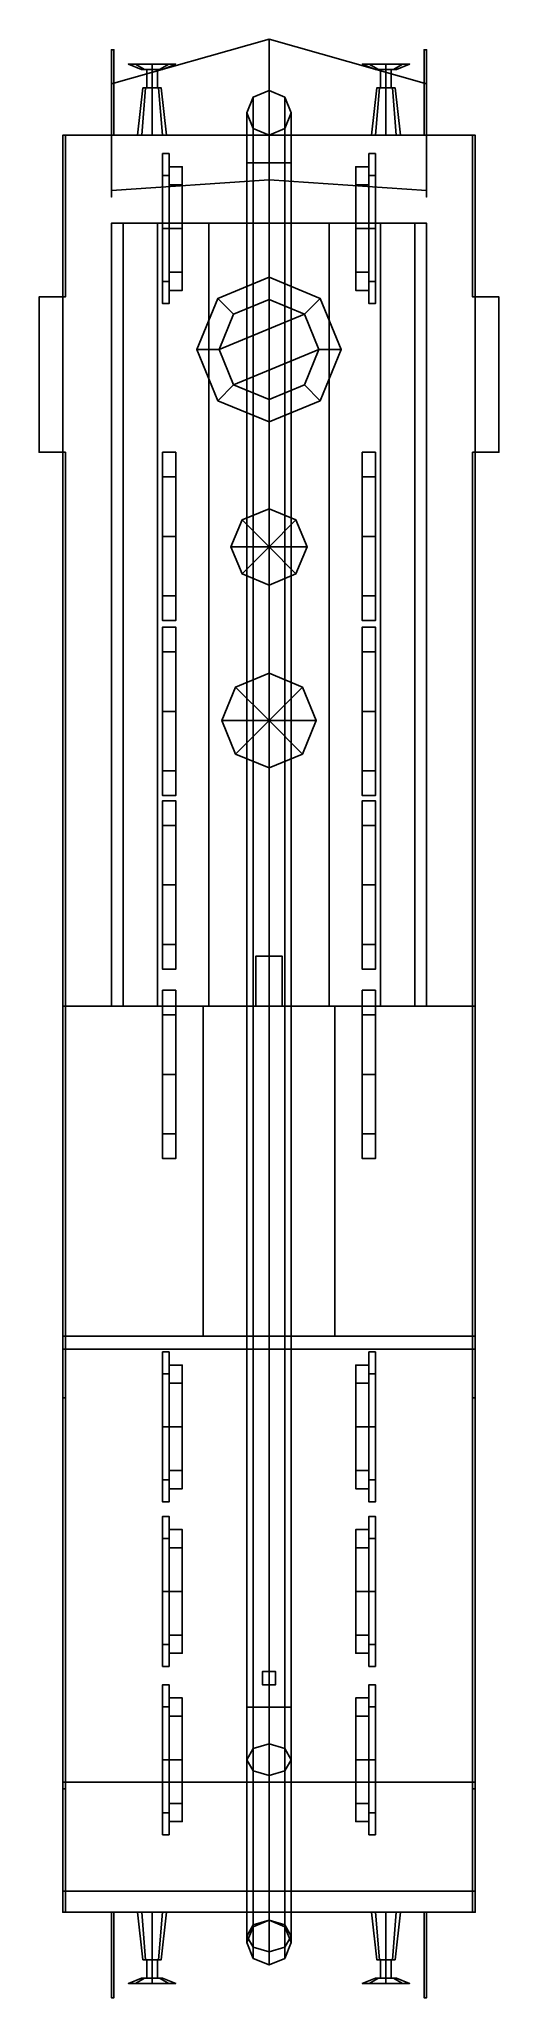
# Model space of a CAD drawing. Extents: x -1.8 to 1.8, y -7.4 to 7.5.
import ezdxf

# ---------------------------------------------------------------- set-up
doc = ezdxf.new("R2010")
doc.units = 0
doc.layers.get('0').update_dxf_attribs({"linetype": 'CONTINUOUS'})
doc.layers.add('BUFFER', color=1, linetype='CONTINUOUS')
doc.layers.add('WHEELS', color=2, linetype='CONTINUOUS')

msp = doc.modelspace()

# ---------------------------------------------------------------- linework, layer by layer
for points in [[(0, 6.44, 0.86), (0, 7.51, 0.13), (-1.2, 7.17, 0.13), (-1.2, 6.36, 0.86)], [(0, 7.51, 0.13), (0, 7.51, 0.04), (-1.2, 7.17, 0.04), (-1.2, 7.17, 0.13)], [(0, 7.51, 0.13), (0, 6.44, 0.86), (1.2, 6.36, 0.86), (1.2, 7.17, 0.13)], [(0, 7.51, 0.04), (0, 7.51, 0.13), (1.2, 7.17, 0.13), (1.2, 7.17, 0.04)], [(-1.2, 7.43, -0.09), (-1.2, 6.78, -0.09), (-1.2, 6.78, 1.08), (-1.2, 7.43, 1.08)], [(-1.18, 7.43, 1.08), (-1.18, 7.43, -0.09), (-1.2, 7.43, -0.09), (-1.2, 7.43, 1.08)], [(-1.18, 7.43, -0.09), (-1.18, 6.78, -0.09), (-1.2, 6.78, -0.09), (-1.2, 7.43, -0.09)], [(-1.2, 7.43, 1.08), (-1.2, 6.78, 1.08), (-1.18, 6.78, 1.08), (-1.18, 7.43, 1.08)], [(-1.18, 6.78, 1.08), (-1.18, 6.78, -0.09), (-1.18, 7.43, -0.09), (-1.18, 7.43, 1.08)], [(1.18, 7.43, -0.09), (1.18, 6.78, -0.09), (1.18, 6.78, 1.08), (1.18, 7.43, 1.08)], [(1.2, 7.43, 1.08), (1.2, 7.43, -0.09), (1.18, 7.43, -0.09), (1.18, 7.43, 1.08)], [(1.2, 7.43, -0.09), (1.2, 6.78, -0.09), (1.18, 6.78, -0.09), (1.18, 7.43, -0.09)], [(1.18, 7.43, 1.08), (1.18, 6.78, 1.08), (1.2, 6.78, 1.08), (1.2, 7.43, 1.08)], [(1.2, 6.78, 1.08), (1.2, 6.78, -0.09), (1.2, 7.43, -0.09), (1.2, 7.43, 1.08)], [(-1.2, 6.36, 0.86), (-1.2, 7.17, 0.13), (-1.2, 7.12, 0.13), (-1.2, 6.31, 0.86)], [(-1.2, 7.17, 0.13), (-1.2, 7.17, 0.04), (-1.2, 7.12, 0.04), (-1.2, 7.12, 0.13)], [(1.2, 7.17, 0.13), (1.2, 6.36, 0.86), (1.2, 6.31, 0.86), (1.2, 7.12, 0.13)], [(1.2, 7.17, 0.04), (1.2, 7.17, 0.13), (1.2, 7.12, 0.13), (1.2, 7.12, 0.04)], [(-0.12, 7.07, 0.84), (-0.17, 6.95, 0.84), (-0.17, 6.95, 3.28), (-0.12, 7.07, 3.28)], [(-0.12, 7.07, 3.28), (-0.17, 6.95, 3.28), (-0.17, 6.57, 3.59), (-0.12, 6.57, 3.71)], [(0, 7.12, 0.84), (-0.12, 7.07, 0.84), (-0.12, 7.07, 3.28), (0, 7.12, 3.28)], [(0, 7.12, 3.28), (-0.12, 7.07, 3.28), (-0.12, 6.57, 3.71), (0, 6.57, 3.76)], [(0.12, 7.07, 0.84), (0, 7.12, 0.84), (0, 7.12, 3.28), (0.12, 7.07, 3.28)], [(0.12, 7.07, 3.28), (0, 7.12, 3.28), (0, 6.57, 3.76), (0.12, 6.57, 3.71)], [(0.17, 6.95, 0.84), (0.12, 7.07, 0.84), (0.12, 7.07, 3.28), (0.17, 6.95, 3.28)], [(0.17, 6.95, 3.28), (0.12, 7.07, 3.28), (0.12, 6.57, 3.71), (0.17, 6.57, 3.59)], [(-0.17, 6.95, 0.84), (-0.12, 6.83, 0.84), (-0.12, 6.83, 3.28), (-0.17, 6.95, 3.28)], [(-0.17, 6.95, 3.28), (-0.12, 6.83, 3.28), (-0.12, 6.57, 3.47), (-0.17, 6.57, 3.59)], [(0.12, 6.83, 0.84), (0.17, 6.95, 0.84), (0.17, 6.95, 3.28), (0.12, 6.83, 3.28)], [(0.12, 6.83, 3.28), (0.17, 6.95, 3.28), (0.17, 6.57, 3.59), (0.12, 6.57, 3.47)], [(1.57, 6.78, 1.08), (1.57, 6.78, 0.86), (-1.57, 6.78, 0.86), (-1.57, 6.78, 1.08)], [(-1.57, 6.78, 0.86), (-1.57, -2.45, 0.86), (-1.57, -2.45, 1.08), (-1.57, 6.78, 1.08)], [(-1.57, 6.78, 1.08), (-1.57, 0.16, 1.08), (1.57, 0.16, 1.08), (1.57, 6.78, 1.08)], [(-1.57, 6.78, -0.08), (-1.57, 5.55, -0.08), (-1.57, 5.55, 0.86), (-1.57, 6.78, 0.86)], [(-1.55, 6.78, -0.08), (-1.55, 5.55, -0.08), (-1.57, 5.55, -0.08), (-1.57, 6.78, -0.08)], [(-1.55, 6.78, 0.86), (-1.55, 6.78, -0.08), (-1.57, 6.78, -0.08), (-1.57, 6.78, 0.86)], [(-1.55, 5.55, 0.86), (-1.55, 5.55, -0.08), (-1.55, 6.78, -0.08), (-1.55, 6.78, 0.86)], [(-1.2, 6.78, 1.08), (-1.2, 6.78, -0.09), (-1.18, 6.78, -0.09), (-1.18, 6.78, 1.08)], [(-0.12, 6.83, 0.84), (0, 6.78, 0.84), (0, 6.78, 3.28), (-0.12, 6.83, 3.28)], [(-0.12, 6.83, 3.28), (0, 6.78, 3.28), (0, 6.57, 3.42), (-0.12, 6.57, 3.47)], [(0, 6.78, 0.84), (0.12, 6.83, 0.84), (0.12, 6.83, 3.28), (0, 6.78, 3.28)], [(0, 6.78, 3.28), (0.12, 6.83, 3.28), (0.12, 6.57, 3.47), (0, 6.57, 3.42)], [(1.18, 6.78, 1.08), (1.18, 6.78, -0.09), (1.2, 6.78, -0.09), (1.2, 6.78, 1.08)], [(1.57, 6.78, -0.08), (1.57, 5.55, -0.08), (1.55, 5.55, -0.08), (1.55, 6.78, -0.08)], [(1.55, 6.78, -0.08), (1.55, 5.55, -0.08), (1.55, 5.55, 0.86), (1.55, 6.78, 0.86)], [(1.57, 6.78, 0.86), (1.57, 6.78, -0.08), (1.55, 6.78, -0.08), (1.55, 6.78, 0.86)], [(1.57, -2.45, 1.08), (1.57, -2.45, 0.86), (1.57, 6.78, 0.86), (1.57, 6.78, 1.08)], [(1.57, 5.55, 0.86), (1.57, 5.55, -0.08), (1.57, 6.78, -0.08), (1.57, 6.78, 0.86)], [(-0.12, -5.17, 3.47), (-0.17, -5.17, 3.59), (-0.17, 6.57, 3.59), (-0.12, 6.57, 3.47)], [(-0.17, -5.17, 3.59), (-0.12, -5.17, 3.71), (-0.12, 6.57, 3.71), (-0.17, 6.57, 3.59)], [(0, -5.17, 3.42), (-0.12, -5.17, 3.47), (-0.12, 6.57, 3.47), (0, 6.57, 3.42)], [(-0.12, -5.17, 3.71), (0, -5.17, 3.76), (0, 6.57, 3.76), (-0.12, 6.57, 3.71)], [(0.12, -5.17, 3.47), (0, -5.17, 3.42), (0, 6.57, 3.42), (0.12, 6.57, 3.47)], [(0, -5.17, 3.76), (0.12, -5.17, 3.71), (0.12, 6.57, 3.71), (0, 6.57, 3.76)], [(0.17, -5.17, 3.59), (0.12, -5.17, 3.47), (0.12, 6.57, 3.47), (0.17, 6.57, 3.59)], [(0.12, -5.17, 3.71), (0.17, -5.17, 3.59), (0.17, 6.57, 3.59), (0.12, 6.57, 3.71)], [(-1.109, 6.11, 2.179), (-1.2, 6.11, 1.72), (-1.2, 0.16, 1.72), (-1.109, 0.16, 2.179)], [(-1.2, 6.11, 1.719), (-1.2, 6.11, 1.08), (-1.2, 0.16, 1.08), (-1.2, 0.16, 1.719)], [(1.2, 6.11, 1.719), (1.2, 6.11, 1.08), (-1.2, 6.11, 1.08), (-1.2, 6.11, 1.719)], [(1.109, 6.11, 2.179), (1.2, 6.11, 1.72), (-1.2, 6.11, 1.72), (-1.109, 6.11, 2.179)], [(-0.849, 6.11, 2.569), (-1.109, 6.11, 2.179), (-1.109, 0.16, 2.179), (-0.849, 0.16, 2.569)], [(0.849, 6.11, 2.569), (1.109, 6.11, 2.179), (-1.109, 6.11, 2.179), (-0.849, 6.11, 2.569)], [(-0.459, 6.11, 2.829), (-0.849, 6.11, 2.569), (-0.849, 0.16, 2.569), (-0.459, 0.16, 2.829)], [(0.459, 6.11, 2.829), (0.849, 6.11, 2.569), (-0.849, 6.11, 2.569), (-0.459, 6.11, 2.829)], [(0, 6.11, 2.92), (-0.459, 6.11, 2.829), (-0.459, 0.16, 2.829), (0, 0.16, 2.92)], [(0, 6.11, 2.92), (0.459, 6.11, 2.829), (-0.459, 6.11, 2.829), (0, 6.11, 2.92)], [(0.459, 6.11, 2.829), (0, 6.11, 2.92), (0, 0.16, 2.92), (0.459, 0.16, 2.829)], [(0.849, 6.11, 2.569), (0.459, 6.11, 2.829), (0.459, 0.16, 2.829), (0.849, 0.16, 2.569)], [(1.109, 6.11, 2.179), (0.849, 6.11, 2.569), (0.849, 0.16, 2.569), (1.109, 0.16, 2.179)], [(1.2, 6.11, 1.72), (1.109, 6.11, 2.179), (1.109, 0.16, 2.179), (1.2, 0.16, 1.72)], [(1.2, 6.11, 1.08), (1.2, 6.11, 1.719), (1.2, 0.16, 1.719), (1.2, 0.16, 1.08)], [(0, 5.7, 3.34), (-0.389, 5.539, 3.34), (-0.269, 5.419, 3.5), (0, 5.53, 3.5)], [(-0.389, 5.539, 3), (0, 5.7, 3), (0, 5.53, 2.84), (-0.269, 5.419, 2.84)], [(0, 5.7, 3), (-0.389, 5.539, 3), (-0.389, 5.539, 3.34), (0, 5.7, 3.34)], [(0.389, 5.539, 3.34), (0, 5.7, 3.34), (0, 5.53, 3.5), (0.269, 5.419, 3.5)], [(0, 5.7, 3), (0.389, 5.539, 3), (0.269, 5.419, 2.84), (0, 5.53, 2.84)], [(0.389, 5.539, 3), (0, 5.7, 3), (0, 5.7, 3.34), (0.389, 5.539, 3.34)], [(-1.75, 5.55, -0.08), (-1.75, 4.37, -0.08), (-1.75, 4.37, 1.03), (-1.75, 5.55, 1.03)], [(-1.57, 5.55, 1.03), (-1.57, 5.55, -0.08), (-1.75, 5.55, -0.08), (-1.75, 5.55, 1.03)], [(-1.57, 5.55, -0.08), (-1.57, 4.37, -0.08), (-1.75, 4.37, -0.08), (-1.75, 5.55, -0.08)], [(-1.75, 5.55, 1.03), (-1.75, 4.37, 1.03), (-1.57, 4.37, 1.03), (-1.57, 5.55, 1.03)], [(-0.389, 5.539, 3.34), (-0.55, 5.15, 3.34), (-0.38, 5.15, 3.5), (-0.269, 5.419, 3.5)], [(-0.55, 5.15, 3), (-0.389, 5.539, 3), (-0.269, 5.419, 2.84), (-0.38, 5.15, 2.84)], [(-0.389, 5.539, 3), (-0.55, 5.15, 3), (-0.55, 5.15, 3.34), (-0.389, 5.539, 3.34)], [(0, 5.53, 3.5), (-0.269, 5.419, 3.5), (-0.38, 5.15, 3.5), (0.269, 5.419, 3.5)], [(0.55, 5.15, 3.34), (0.389, 5.539, 3.34), (0.269, 5.419, 3.5), (0.38, 5.15, 3.5)], [(0.389, 5.539, 3), (0.55, 5.15, 3), (0.38, 5.15, 2.84), (0.269, 5.419, 2.84)], [(0.55, 5.15, 3), (0.389, 5.539, 3), (0.389, 5.539, 3.34), (0.55, 5.15, 3.34)], [(1.75, 5.55, 1.03), (1.75, 5.55, -0.08), (1.57, 5.55, -0.08), (1.57, 5.55, 1.03)], [(1.75, 5.55, -0.08), (1.75, 4.37, -0.08), (1.57, 4.37, -0.08), (1.57, 5.55, -0.08)], [(1.57, 5.55, 1.03), (1.57, 4.37, 1.03), (1.75, 4.37, 1.03), (1.75, 5.55, 1.03)], [(1.75, 4.37, 1.03), (1.75, 4.37, -0.08), (1.75, 5.55, -0.08), (1.75, 5.55, 1.03)], [(0.269, 5.419, 3.5), (-0.38, 5.15, 3.5), (-0.269, 4.881, 3.5), (0.38, 5.15, 3.5)], [(-0.55, 5.15, 3.34), (-0.389, 4.761, 3.34), (-0.269, 4.881, 3.5), (-0.38, 5.15, 3.5)], [(-0.389, 4.761, 3), (-0.55, 5.15, 3), (-0.38, 5.15, 2.84), (-0.269, 4.881, 2.84)], [(-0.55, 5.15, 3), (-0.389, 4.761, 3), (-0.389, 4.761, 3.34), (-0.55, 5.15, 3.34)], [(0.38, 5.15, 3.5), (-0.269, 4.881, 3.5), (0, 4.77, 3.5), (0.269, 4.881, 3.5)], [(0.389, 4.761, 3.34), (0.55, 5.15, 3.34), (0.38, 5.15, 3.5), (0.269, 4.881, 3.5)], [(0.55, 5.15, 3), (0.389, 4.761, 3), (0.269, 4.881, 2.84), (0.38, 5.15, 2.84)], [(0.389, 4.761, 3), (0.55, 5.15, 3), (0.55, 5.15, 3.34), (0.389, 4.761, 3.34)], [(-0.389, 4.761, 3.34), (0, 4.6, 3.34), (0, 4.77, 3.5), (-0.269, 4.881, 3.5)], [(0, 4.6, 3), (-0.389, 4.761, 3), (-0.269, 4.881, 2.84), (0, 4.77, 2.84)], [(0, 4.6, 3.34), (0.389, 4.761, 3.34), (0.269, 4.881, 3.5), (0, 4.77, 3.5)], [(0.389, 4.761, 3), (0, 4.6, 3), (0, 4.77, 2.84), (0.269, 4.881, 2.84)], [(-0.389, 4.761, 3), (0, 4.6, 3), (0, 4.6, 3.34), (-0.389, 4.761, 3.34)], [(0, 4.6, 3), (0.389, 4.761, 3), (0.389, 4.761, 3.34), (0, 4.6, 3.34)], [(-1.75, 4.37, 1.03), (-1.75, 4.37, -0.08), (-1.57, 4.37, -0.08), (-1.57, 4.37, 1.03)], [(-1.55, 4.37, -0.08), (-1.55, -2.45, -0.08), (-1.57, -2.45, -0.08), (-1.57, 4.37, -0.08)], [(-1.57, 4.37, -0.08), (-1.57, -2.45, -0.08), (-1.57, -2.45, 0.86), (-1.57, 4.37, 0.86)], [(-1.55, -2.45, 0.86), (-1.55, -2.45, -0.08), (-1.55, 4.37, -0.08), (-1.55, 4.37, 0.86)], [(1.55, 4.37, -0.08), (1.55, -2.45, -0.08), (1.55, -2.45, 0.86), (1.55, 4.37, 0.86)], [(1.57, 4.37, -0.08), (1.57, -2.45, -0.08), (1.55, -2.45, -0.08), (1.55, 4.37, -0.08)], [(1.57, -2.45, 0.86), (1.57, -2.45, -0.08), (1.57, 4.37, -0.08), (1.57, 4.37, 0.86)], [(1.57, 4.37, 1.03), (1.57, 4.37, -0.08), (1.75, 4.37, -0.08), (1.75, 4.37, 1.03)], [(0, 3.94, 2.92), (-0.205, 3.855, 2.87), (-0.205, 3.855, 3.35), (0, 3.94, 3.35)], [(0, 3.94, 3.35), (-0.205, 3.855, 3.35), (0, 3.65, 3.45)], [(0.205, 3.855, 2.87), (0, 3.94, 2.92), (0, 3.94, 3.35), (0.205, 3.855, 3.35)], [(0.205, 3.855, 3.35), (0, 3.94, 3.35), (0, 3.65, 3.45)], [(-0.205, 3.855, 2.87), (-0.29, 3.65, 2.86), (-0.29, 3.65, 3.35), (-0.205, 3.855, 3.35)], [(-0.205, 3.855, 3.35), (-0.29, 3.65, 3.35), (0, 3.65, 3.45)], [(0.29, 3.65, 3.35), (0.205, 3.855, 3.35), (0, 3.65, 3.45)], [(0.29, 3.65, 2.86), (0.205, 3.855, 2.87), (0.205, 3.855, 3.35), (0.29, 3.65, 3.35)], [(-0.29, 3.65, 2.86), (-0.205, 3.445, 2.87), (-0.205, 3.445, 3.35), (-0.29, 3.65, 3.35)], [(-0.29, 3.65, 3.35), (-0.205, 3.445, 3.35), (0, 3.65, 3.45)], [(-0.205, 3.445, 3.35), (0, 3.36, 3.35), (0, 3.65, 3.45)], [(0, 3.36, 3.35), (0.205, 3.445, 3.35), (0, 3.65, 3.45)], [(0.205, 3.445, 3.35), (0.29, 3.65, 3.35), (0, 3.65, 3.45)], [(0.205, 3.445, 2.87), (0.29, 3.65, 2.86), (0.29, 3.65, 3.35), (0.205, 3.445, 3.35)], [(-0.205, 3.445, 2.87), (0, 3.36, 2.92), (0, 3.36, 3.35), (-0.205, 3.445, 3.35)], [(0, 3.36, 2.92), (0.205, 3.445, 2.87), (0.205, 3.445, 3.35), (0, 3.36, 3.35)], [(0, 2.69, 3.49), (-0.255, 2.585, 3.49), (0, 2.33, 3.59)], [(0, 2.69, 2.92), (-0.255, 2.585, 2.86), (-0.255, 2.585, 3.49), (0, 2.69, 3.49)], [(0.255, 2.585, 3.49), (0, 2.69, 3.49), (0, 2.33, 3.59)], [(0.255, 2.585, 2.86), (0, 2.69, 2.92), (0, 2.69, 3.49), (0.255, 2.585, 3.49)], [(-0.255, 2.585, 3.49), (-0.36, 2.33, 3.49), (0, 2.33, 3.59)], [(-0.255, 2.585, 2.86), (-0.36, 2.33, 2.84), (-0.36, 2.33, 3.49), (-0.255, 2.585, 3.49)], [(0.36, 2.33, 3.49), (0.255, 2.585, 3.49), (0, 2.33, 3.59)], [(0.36, 2.33, 2.84), (0.255, 2.585, 2.86), (0.255, 2.585, 3.49), (0.36, 2.33, 3.49)], [(-0.36, 2.33, 3.49), (-0.255, 2.075, 3.49), (0, 2.33, 3.59)], [(-0.36, 2.33, 2.84), (-0.255, 2.075, 2.86), (-0.255, 2.075, 3.49), (-0.36, 2.33, 3.49)], [(-0.255, 2.075, 3.49), (0, 1.97, 3.49), (0, 2.33, 3.59)], [(0, 1.97, 3.49), (0.255, 2.075, 3.49), (0, 2.33, 3.59)], [(0.255, 2.075, 3.49), (0.36, 2.33, 3.49), (0, 2.33, 3.59)], [(0.255, 2.075, 2.86), (0.36, 2.33, 2.84), (0.36, 2.33, 3.49), (0.255, 2.075, 3.49)], [(-0.255, 2.075, 2.86), (0, 1.97, 2.92), (0, 1.97, 3.49), (-0.255, 2.075, 3.49)], [(0, 1.97, 2.92), (0.255, 2.075, 2.86), (0.255, 2.075, 3.49), (0, 1.97, 3.49)], [(-0.1, 0.54, 3.45), (-0.1, 0.16, 3.45), (0.1, 0.16, 3.45), (0.1, 0.54, 3.45)], [(-0.1, 0.54, 2.9), (-0.1, 0.16, 2.9), (-0.1, 0.16, 3.45), (-0.1, 0.54, 3.45)], [(0.1, 0.54, 3.45), (0.1, 0.54, 2.9), (-0.1, 0.54, 2.9), (-0.1, 0.54, 3.45)], [(0.1, 0.16, 3.45), (0.1, 0.16, 2.9), (0.1, 0.54, 2.9), (0.1, 0.54, 3.45)], [(-1.57, 0.16, 1.08), (-1.57, -2.45, 1.08), (-1.57, -2.45, 3.06), (-1.57, 0.16, 3.06)], [(1.57, 0.16, 3.06), (1.57, 0.16, 1.08), (-1.57, 0.16, 1.08), (-1.57, 0.16, 3.06)], [(-1.57, 0.16, 3.06), (-1.57, -2.35, 3.06), (-0.5, -2.35, 3.45), (-0.5, 0.16, 3.45)], [(0.5, 0.16, 3.45), (1.57, 0.16, 3.06), (-1.57, 0.16, 3.06), (-0.5, 0.16, 3.45)], [(-0.5, 0.16, 3.45), (-0.5, -2.35, 3.45), (0.5, -2.35, 3.45), (0.5, 0.16, 3.45)], [(-0.1, 0.16, 3.45), (-0.1, 0.16, 2.9), (0.1, 0.16, 2.9), (0.1, 0.16, 3.45)], [(0.5, -2.35, 3.45), (1.57, -2.35, 3.06), (1.57, 0.16, 3.06), (0.5, 0.16, 3.45)], [(1.57, -2.45, 3.06), (1.57, -2.45, 1.08), (1.57, 0.16, 1.08), (1.57, 0.16, 3.06)], [(-1.57, -2.35, 3.06), (-1.57, -2.45, 3.06), (1.57, -2.45, 3.06), (1.57, -2.35, 3.06)], [(-0.5, -2.35, 3.45), (-1.57, -2.35, 3.06), (1.57, -2.35, 3.06), (0.5, -2.35, 3.45)], [(-1.57, -2.45, 0.89), (-1.57, -6.73, 0.89), (1.57, -6.73, 0.89), (1.57, -2.45, 0.89)], [(-1.57, -2.45, 0.67), (-1.57, -6.73, 0.67), (-1.57, -6.73, 0.89), (-1.57, -2.45, 0.89)], [(-1.57, -2.45, 2.99), (-1.57, -5.74, 2.99), (1.57, -5.74, 2.99), (1.57, -2.45, 2.99)], [(-1.57, -2.45, 0.89), (-1.57, -5.74, 0.89), (-1.57, -5.74, 2.99), (-1.57, -2.45, 2.99)], [(1.57, -2.45, 0.89), (1.57, -5.74, 0.89), (-1.57, -5.74, 0.89), (-1.57, -2.45, 0.89)], [(-1.57, -2.45, 0.86), (-1.57, -2.45, -0.08), (-1.55, -2.45, -0.08), (-1.55, -2.45, 0.86)], [(-1.57, -2.45, 3.06), (-1.57, -2.45, 2.99), (1.57, -2.45, 2.99), (1.57, -2.45, 3.06)], [(-1.55, -2.45, 0.67), (-1.55, -2.82, 0.04), (-1.57, -2.82, 0.04), (-1.57, -2.45, 0.67)], [(-1.57, -2.82, 0.04), (-1.57, -5.79, 0.04), (-1.57, -6.73, 0.67), (-1.57, -2.45, 0.67)], [(-1.55, -6.73, 0.67), (-1.55, -5.79, 0.04), (-1.55, -2.82, 0.04), (-1.55, -2.45, 0.67)], [(1.57, -2.45, 0.67), (1.57, -2.82, 0.04), (1.55, -2.82, 0.04), (1.55, -2.45, 0.67)], [(1.55, -2.82, 0.04), (1.55, -5.79, 0.04), (1.55, -6.73, 0.67), (1.55, -2.45, 0.67)], [(1.55, -2.45, 0.86), (1.55, -2.45, -0.08), (1.57, -2.45, -0.08), (1.57, -2.45, 0.86)], [(1.57, -6.73, 0.89), (1.57, -6.73, 0.67), (1.57, -2.45, 0.67), (1.57, -2.45, 0.89)], [(1.57, -5.74, 2.99), (1.57, -5.74, 0.89), (1.57, -2.45, 0.89), (1.57, -2.45, 2.99)], [(1.57, -6.73, 0.67), (1.57, -5.79, 0.04), (1.57, -2.82, 0.04), (1.57, -2.45, 0.67)], [(-1.55, -2.82, 0.04), (-1.55, -5.79, 0.04), (-1.57, -5.79, 0.04), (-1.57, -2.82, 0.04)], [(1.57, -2.82, 0.04), (1.57, -5.79, 0.04), (1.55, -5.79, 0.04), (1.55, -2.82, 0.04)], [(0.05, -4.9, 3.45), (0.05, -4.9, 2.99), (-0.05, -4.9, 2.99), (-0.05, -4.9, 3.45)], [(-0.05, -4.9, 2.99), (-0.05, -5, 2.99), (-0.05, -5, 3.45), (-0.05, -4.9, 3.45)], [(0.05, -5, 3.45), (0.05, -5, 2.99), (0.05, -4.9, 2.99), (0.05, -4.9, 3.45)], [(-0.05, -5, 3.45), (-0.05, -5, 2.99), (0.05, -5, 2.99), (0.05, -5, 3.45)], [(-0.12, -5.485, 3.315), (-0.17, -5.57, 3.4), (-0.17, -5.17, 3.59), (-0.12, -5.17, 3.47)], [(-0.17, -5.57, 3.4), (-0.12, -5.655, 3.485), (-0.12, -5.17, 3.71), (-0.17, -5.17, 3.59)], [(0, -5.45, 3.28), (-0.12, -5.485, 3.315), (-0.12, -5.17, 3.47), (0, -5.17, 3.42)], [(-0.12, -5.655, 3.485), (0, -5.69, 3.52), (0, -5.17, 3.76), (-0.12, -5.17, 3.71)], [(0.12, -5.485, 3.315), (0, -5.45, 3.28), (0, -5.17, 3.42), (0.12, -5.17, 3.47)], [(0, -5.69, 3.52), (0.12, -5.655, 3.485), (0.12, -5.17, 3.71), (0, -5.17, 3.76)], [(0.17, -5.57, 3.4), (0.12, -5.485, 3.315), (0.12, -5.17, 3.47), (0.17, -5.17, 3.59)], [(0.12, -5.655, 3.485), (0.17, -5.57, 3.4), (0.17, -5.17, 3.59), (0.12, -5.17, 3.71)], [(-0.12, -6.825, 1.855), (-0.17, -6.91, 1.94), (-0.17, -5.57, 3.4), (-0.12, -5.485, 3.315)], [(0, -6.79, 1.82), (-0.12, -6.825, 1.855), (-0.12, -5.485, 3.315), (0, -5.45, 3.28)], [(0.12, -6.825, 1.855), (0, -6.79, 1.82), (0, -5.45, 3.28), (0.12, -5.485, 3.315)], [(0.17, -6.91, 1.94), (0.12, -6.825, 1.855), (0.12, -5.485, 3.315), (0.17, -5.57, 3.4)], [(-0.17, -6.91, 1.94), (-0.12, -6.995, 2.025), (-0.12, -5.655, 3.485), (-0.17, -5.57, 3.4)], [(-0.12, -6.995, 2.025), (0, -7.03, 2.06), (0, -5.69, 3.52), (-0.12, -5.655, 3.485)], [(0, -7.03, 2.06), (0.12, -6.995, 2.025), (0.12, -5.655, 3.485), (0, -5.69, 3.52)], [(0.12, -6.995, 2.025), (0.17, -6.91, 1.94), (0.17, -5.57, 3.4), (0.12, -5.655, 3.485)], [(-1.57, -5.74, 2.99), (-1.57, -5.74, 2.01), (1.57, -5.74, 2.01), (1.57, -5.74, 2.99)], [(-1.57, -5.74, 2.01), (-1.57, -6.57, 2.01), (1.57, -6.57, 2.01), (1.57, -5.74, 2.01)], [(-1.57, -5.74, 0.89), (-1.57, -6.57, 0.89), (-1.57, -6.57, 2.01), (-1.57, -5.74, 2.01)], [(1.57, -5.74, 0.89), (1.57, -6.57, 0.89), (-1.57, -6.57, 0.89), (-1.57, -5.74, 0.89)], [(-1.57, -6.73, 0.67), (-1.57, -5.79, 0.04), (-1.55, -5.79, 0.04), (-1.55, -6.73, 0.67)], [(1.55, -6.73, 0.67), (1.55, -5.79, 0.04), (1.57, -5.79, 0.04), (1.57, -6.73, 0.67)], [(1.57, -6.57, 2.01), (1.57, -6.57, 0.89), (1.57, -5.74, 0.89), (1.57, -5.74, 2.01)], [(-1.57, -6.57, 2.01), (-1.57, -6.57, 0.89), (1.57, -6.57, 0.89), (1.57, -6.57, 2.01)], [(-1.57, -6.73, 0.89), (-1.57, -6.73, 0.67), (1.57, -6.73, 0.67), (1.57, -6.73, 0.89)], [(-1.2, -6.73, 0.92), (-1.2, -7.38, 0.92), (-1.18, -7.38, 0.92), (-1.18, -6.73, 0.92)], [(-1.18, -6.73, -0.09), (-1.18, -7.38, -0.09), (-1.2, -7.38, -0.09), (-1.2, -6.73, -0.09)], [(-1.18, -6.73, 0.92), (-1.18, -6.73, -0.09), (-1.2, -6.73, -0.09), (-1.2, -6.73, 0.92)], [(-1.2, -6.73, -0.09), (-1.2, -7.38, -0.09), (-1.2, -7.38, 0.92), (-1.2, -6.73, 0.92)], [(-1.18, -7.38, 0.92), (-1.18, -7.38, -0.09), (-1.18, -6.73, -0.09), (-1.18, -6.73, 0.92)], [(-0.12, -6.84, 1.77), (-0.17, -6.96, 1.77), (-0.17, -6.91, 1.94), (-0.12, -6.825, 1.855)], [(-0.12, -6.84, 0.84), (-0.17, -6.96, 0.84), (-0.17, -6.96, 1.77), (-0.12, -6.84, 1.77)], [(0, -6.79, 0.84), (-0.12, -6.84, 0.84), (-0.12, -6.84, 1.77), (0, -6.79, 1.77)], [(0, -6.79, 1.77), (-0.12, -6.84, 1.77), (-0.12, -6.825, 1.855), (0, -6.79, 1.82)], [(0.12, -6.84, 0.84), (0, -6.79, 0.84), (0, -6.79, 1.77), (0.12, -6.84, 1.77)], [(0.12, -6.84, 1.77), (0, -6.79, 1.77), (0, -6.79, 1.82), (0.12, -6.825, 1.855)], [(0.17, -6.96, 1.77), (0.12, -6.84, 1.77), (0.12, -6.825, 1.855), (0.17, -6.91, 1.94)], [(0.17, -6.96, 0.84), (0.12, -6.84, 0.84), (0.12, -6.84, 1.77), (0.17, -6.96, 1.77)], [(1.18, -6.73, -0.09), (1.18, -7.38, -0.09), (1.18, -7.38, 0.92), (1.18, -6.73, 0.92)], [(1.2, -6.73, 0.92), (1.2, -6.73, -0.09), (1.18, -6.73, -0.09), (1.18, -6.73, 0.92)], [(1.2, -6.73, -0.09), (1.2, -7.38, -0.09), (1.18, -7.38, -0.09), (1.18, -6.73, -0.09)], [(1.18, -6.73, 0.92), (1.18, -7.38, 0.92), (1.2, -7.38, 0.92), (1.2, -6.73, 0.92)], [(1.2, -7.38, 0.92), (1.2, -7.38, -0.09), (1.2, -6.73, -0.09), (1.2, -6.73, 0.92)], [(-0.17, -6.96, 1.77), (-0.12, -7.08, 1.77), (-0.12, -6.995, 2.025), (-0.17, -6.91, 1.94)], [(-0.17, -6.96, 0.84), (-0.12, -7.08, 0.84), (-0.12, -7.08, 1.77), (-0.17, -6.96, 1.77)], [(-0.12, -7.08, 1.77), (0, -7.13, 1.77), (0, -7.03, 2.06), (-0.12, -6.995, 2.025)], [(0, -7.13, 1.77), (0.12, -7.08, 1.77), (0.12, -6.995, 2.025), (0, -7.03, 2.06)], [(0.12, -7.08, 1.77), (0.17, -6.96, 1.77), (0.17, -6.91, 1.94), (0.12, -6.995, 2.025)], [(0.12, -7.08, 0.84), (0.17, -6.96, 0.84), (0.17, -6.96, 1.77), (0.12, -7.08, 1.77)], [(-0.12, -7.08, 0.84), (0, -7.13, 0.84), (0, -7.13, 1.77), (-0.12, -7.08, 1.77)], [(0, -7.13, 0.84), (0.12, -7.08, 0.84), (0.12, -7.08, 1.77), (0, -7.13, 1.77)], [(-1.2, -7.38, 0.92), (-1.2, -7.38, -0.09), (-1.18, -7.38, -0.09), (-1.18, -7.38, 0.92)], [(1.18, -7.38, 0.92), (1.18, -7.38, -0.09), (1.2, -7.38, -0.09), (1.2, -7.38, 0.92)]]:
    msp.add_3dface(points)
at = {"layer": 'BUFFER'}
for points in [[(-1.017, 7.32, 1.097), (-0.89, 7.32, 0.79), (-1.017, 7.32, 0.843), (-1.07, 7.32, 0.97)], [(-0.97, 7.28, 0.97), (-0.947, 7.28, 1.027), (-1.017, 7.32, 1.097), (-1.07, 7.32, 0.97)], [(-0.947, 7.28, 0.913), (-0.97, 7.28, 0.97), (-1.07, 7.32, 0.97), (-1.017, 7.32, 0.843)], [(-0.89, 7.32, 1.15), (-0.763, 7.32, 0.843), (-0.89, 7.32, 0.79), (-1.017, 7.32, 1.097)], [(-0.947, 7.28, 1.027), (-0.89, 7.28, 1.05), (-0.89, 7.32, 1.15), (-1.017, 7.32, 1.097)], [(-0.89, 7.28, 0.89), (-0.947, 7.28, 0.913), (-1.017, 7.32, 0.843), (-0.89, 7.32, 0.79)], [(-0.763, 7.32, 1.097), (-0.71, 7.32, 0.97), (-0.763, 7.32, 0.843), (-0.89, 7.32, 1.15)], [(-0.89, 7.28, 1.05), (-0.833, 7.28, 1.027), (-0.763, 7.32, 1.097), (-0.89, 7.32, 1.15)], [(-0.833, 7.28, 0.913), (-0.89, 7.28, 0.89), (-0.89, 7.32, 0.79), (-0.763, 7.32, 0.843)], [(-0.833, 7.28, 1.027), (-0.81, 7.28, 0.97), (-0.71, 7.32, 0.97), (-0.763, 7.32, 1.097)], [(-0.81, 7.28, 0.97), (-0.833, 7.28, 0.913), (-0.763, 7.32, 0.843), (-0.71, 7.32, 0.97)], [(0.763, 7.32, 1.097), (0.89, 7.32, 0.79), (0.763, 7.32, 0.843), (0.71, 7.32, 0.97)], [(0.81, 7.28, 0.97), (0.833, 7.28, 1.027), (0.763, 7.32, 1.097), (0.71, 7.32, 0.97)], [(0.833, 7.28, 0.913), (0.81, 7.28, 0.97), (0.71, 7.32, 0.97), (0.763, 7.32, 0.843)], [(0.833, 7.28, 1.027), (0.89, 7.28, 1.05), (0.89, 7.32, 1.15), (0.763, 7.32, 1.097)], [(0.89, 7.32, 1.15), (1.017, 7.32, 0.843), (0.89, 7.32, 0.79), (0.763, 7.32, 1.097)], [(0.89, 7.28, 0.89), (0.833, 7.28, 0.913), (0.763, 7.32, 0.843), (0.89, 7.32, 0.79)], [(0.89, 7.28, 1.05), (0.947, 7.28, 1.027), (1.017, 7.32, 1.097), (0.89, 7.32, 1.15)], [(1.017, 7.32, 1.097), (1.07, 7.32, 0.97), (1.017, 7.32, 0.843), (0.89, 7.32, 1.15)], [(0.947, 7.28, 0.913), (0.89, 7.28, 0.89), (0.89, 7.32, 0.79), (1.017, 7.32, 0.843)], [(0.947, 7.28, 1.027), (0.97, 7.28, 0.97), (1.07, 7.32, 0.97), (1.017, 7.32, 1.097)], [(0.97, 7.28, 0.97), (0.947, 7.28, 0.913), (1.017, 7.32, 0.843), (1.07, 7.32, 0.97)], [(-0.89, 7.28, 0.89), (-0.947, 7.28, 1.027), (-0.97, 7.28, 0.97), (-0.947, 7.28, 0.913)], [(-0.833, 7.28, 0.913), (-0.89, 7.28, 1.05), (-0.947, 7.28, 1.027), (-0.89, 7.28, 0.89)], [(-0.93, 7.28, 0.97), (-0.89, 7.28, 0.93), (-0.89, 7.14, 0.93), (-0.93, 7.14, 0.97)], [(-0.89, 7.28, 1.01), (-0.93, 7.28, 0.97), (-0.93, 7.14, 0.97), (-0.89, 7.14, 1.01)], [(-0.89, 7.28, 0.93), (-0.85, 7.28, 0.97), (-0.85, 7.14, 0.97), (-0.89, 7.14, 0.93)], [(-0.85, 7.28, 0.97), (-0.89, 7.28, 1.01), (-0.89, 7.14, 1.01), (-0.85, 7.14, 0.97)], [(-0.81, 7.28, 0.97), (-0.833, 7.28, 1.027), (-0.89, 7.28, 1.05), (-0.833, 7.28, 0.913)], [(0.89, 7.28, 0.89), (0.833, 7.28, 1.027), (0.81, 7.28, 0.97), (0.833, 7.28, 0.913)], [(0.947, 7.28, 0.913), (0.89, 7.28, 1.05), (0.833, 7.28, 1.027), (0.89, 7.28, 0.89)], [(0.89, 7.28, 1.01), (0.85, 7.28, 0.97), (0.85, 7.14, 0.97), (0.89, 7.14, 1.01)], [(0.85, 7.28, 0.97), (0.89, 7.28, 0.93), (0.89, 7.14, 0.93), (0.85, 7.14, 0.97)], [(0.93, 7.28, 0.97), (0.89, 7.28, 1.01), (0.89, 7.14, 1.01), (0.93, 7.14, 0.97)], [(0.89, 7.28, 0.93), (0.93, 7.28, 0.97), (0.93, 7.14, 0.97), (0.89, 7.14, 0.93)], [(0.97, 7.28, 0.97), (0.947, 7.28, 1.027), (0.89, 7.28, 1.05), (0.947, 7.28, 0.913)], [(-0.968, 6.78, 0.892), (-1, 6.78, 0.97), (-0.96, 7.14, 0.97), (-0.939, 7.14, 0.921)], [(-1, 6.78, 0.97), (-0.968, 6.78, 1.048), (-0.939, 7.14, 1.019), (-0.96, 7.14, 0.97)], [(-0.89, 6.78, 0.86), (-0.968, 6.78, 0.892), (-0.939, 7.14, 0.921), (-0.89, 7.14, 0.9)], [(-0.968, 6.78, 1.048), (-0.89, 6.78, 1.08), (-0.89, 7.14, 1.04), (-0.939, 7.14, 1.019)], [(-0.96, 7.14, 0.97), (-0.939, 7.14, 1.019), (-0.89, 7.14, 1.04), (-0.939, 7.14, 0.921)], [(-0.939, 7.14, 0.921), (-0.89, 7.14, 1.04), (-0.841, 7.14, 1.019), (-0.89, 7.14, 0.9)], [(-0.89, 7.14, 0.9), (-0.841, 7.14, 1.019), (-0.82, 7.14, 0.97), (-0.841, 7.14, 0.921)], [(-0.812, 6.78, 0.892), (-0.89, 6.78, 0.86), (-0.89, 7.14, 0.9), (-0.841, 7.14, 0.921)], [(-0.89, 6.78, 1.08), (-0.812, 6.78, 1.048), (-0.841, 7.14, 1.019), (-0.89, 7.14, 1.04)], [(-0.78, 6.78, 0.97), (-0.812, 6.78, 0.892), (-0.841, 7.14, 0.921), (-0.82, 7.14, 0.97)], [(-0.812, 6.78, 1.048), (-0.78, 6.78, 0.97), (-0.82, 7.14, 0.97), (-0.841, 7.14, 1.019)], [(0.812, 6.78, 0.892), (0.78, 6.78, 0.97), (0.82, 7.14, 0.97), (0.841, 7.14, 0.921)], [(0.78, 6.78, 0.97), (0.812, 6.78, 1.048), (0.841, 7.14, 1.019), (0.82, 7.14, 0.97)], [(0.89, 6.78, 0.86), (0.812, 6.78, 0.892), (0.841, 7.14, 0.921), (0.89, 7.14, 0.9)], [(0.812, 6.78, 1.048), (0.89, 6.78, 1.08), (0.89, 7.14, 1.04), (0.841, 7.14, 1.019)], [(0.82, 7.14, 0.97), (0.841, 7.14, 1.019), (0.89, 7.14, 1.04), (0.841, 7.14, 0.921)], [(0.841, 7.14, 0.921), (0.89, 7.14, 1.04), (0.939, 7.14, 1.019), (0.89, 7.14, 0.9)], [(0.968, 6.78, 0.892), (0.89, 6.78, 0.86), (0.89, 7.14, 0.9), (0.939, 7.14, 0.921)], [(0.89, 7.14, 0.9), (0.939, 7.14, 1.019), (0.96, 7.14, 0.97), (0.939, 7.14, 0.921)], [(0.89, 6.78, 1.08), (0.968, 6.78, 1.048), (0.939, 7.14, 1.019), (0.89, 7.14, 1.04)], [(1, 6.78, 0.97), (0.968, 6.78, 0.892), (0.939, 7.14, 0.921), (0.96, 7.14, 0.97)], [(0.968, 6.78, 1.048), (1, 6.78, 0.97), (0.96, 7.14, 0.97), (0.939, 7.14, 1.019)], [(-1, -6.73, 0.78), (-0.968, -6.73, 0.702), (-0.939, -7.09, 0.731), (-0.96, -7.09, 0.78)], [(-0.968, -6.73, 0.858), (-1, -6.73, 0.78), (-0.96, -7.09, 0.78), (-0.939, -7.09, 0.829)], [(-0.968, -6.73, 0.702), (-0.89, -6.73, 0.67), (-0.89, -7.09, 0.71), (-0.939, -7.09, 0.731)], [(-0.89, -6.73, 0.89), (-0.968, -6.73, 0.858), (-0.939, -7.09, 0.829), (-0.89, -7.09, 0.85)], [(-0.89, -6.73, 0.67), (-0.812, -6.73, 0.702), (-0.841, -7.09, 0.731), (-0.89, -7.09, 0.71)], [(-0.812, -6.73, 0.858), (-0.89, -6.73, 0.89), (-0.89, -7.09, 0.85), (-0.841, -7.09, 0.829)], [(-0.812, -6.73, 0.702), (-0.78, -6.73, 0.78), (-0.82, -7.09, 0.78), (-0.841, -7.09, 0.731)], [(-0.78, -6.73, 0.78), (-0.812, -6.73, 0.858), (-0.841, -7.09, 0.829), (-0.82, -7.09, 0.78)], [(0.78, -6.73, 0.78), (0.812, -6.73, 0.702), (0.841, -7.09, 0.731), (0.82, -7.09, 0.78)], [(0.812, -6.73, 0.858), (0.78, -6.73, 0.78), (0.82, -7.09, 0.78), (0.841, -7.09, 0.829)], [(0.812, -6.73, 0.702), (0.89, -6.73, 0.67), (0.89, -7.09, 0.71), (0.841, -7.09, 0.731)], [(0.89, -6.73, 0.89), (0.812, -6.73, 0.858), (0.841, -7.09, 0.829), (0.89, -7.09, 0.85)], [(0.89, -6.73, 0.67), (0.968, -6.73, 0.702), (0.939, -7.09, 0.731), (0.89, -7.09, 0.71)], [(0.968, -6.73, 0.858), (0.89, -6.73, 0.89), (0.89, -7.09, 0.85), (0.939, -7.09, 0.829)], [(0.968, -6.73, 0.702), (1, -6.73, 0.78), (0.96, -7.09, 0.78), (0.939, -7.09, 0.731)], [(1, -6.73, 0.78), (0.968, -6.73, 0.858), (0.939, -7.09, 0.829), (0.96, -7.09, 0.78)], [(-0.89, -7.09, 0.71), (-0.939, -7.09, 0.829), (-0.96, -7.09, 0.78), (-0.939, -7.09, 0.731)], [(-0.841, -7.09, 0.731), (-0.89, -7.09, 0.85), (-0.939, -7.09, 0.829), (-0.89, -7.09, 0.71)], [(-0.93, -7.23, 0.78), (-0.89, -7.23, 0.82), (-0.89, -7.09, 0.82), (-0.93, -7.09, 0.78)], [(-0.89, -7.23, 0.74), (-0.93, -7.23, 0.78), (-0.93, -7.09, 0.78), (-0.89, -7.09, 0.74)], [(-0.89, -7.23, 0.82), (-0.85, -7.23, 0.78), (-0.85, -7.09, 0.78), (-0.89, -7.09, 0.82)], [(-0.85, -7.23, 0.78), (-0.89, -7.23, 0.74), (-0.89, -7.09, 0.74), (-0.85, -7.09, 0.78)], [(-0.82, -7.09, 0.78), (-0.841, -7.09, 0.829), (-0.89, -7.09, 0.85), (-0.841, -7.09, 0.731)], [(0.89, -7.09, 0.71), (0.841, -7.09, 0.829), (0.82, -7.09, 0.78), (0.841, -7.09, 0.731)], [(0.939, -7.09, 0.731), (0.89, -7.09, 0.85), (0.841, -7.09, 0.829), (0.89, -7.09, 0.71)], [(0.89, -7.23, 0.74), (0.85, -7.23, 0.78), (0.85, -7.09, 0.78), (0.89, -7.09, 0.74)], [(0.85, -7.23, 0.78), (0.89, -7.23, 0.82), (0.89, -7.09, 0.82), (0.85, -7.09, 0.78)], [(0.96, -7.09, 0.78), (0.939, -7.09, 0.829), (0.89, -7.09, 0.85), (0.939, -7.09, 0.731)], [(0.93, -7.23, 0.78), (0.89, -7.23, 0.74), (0.89, -7.09, 0.74), (0.93, -7.09, 0.78)], [(0.89, -7.23, 0.82), (0.93, -7.23, 0.78), (0.93, -7.09, 0.78), (0.89, -7.09, 0.82)], [(-0.947, -7.23, 0.837), (-0.97, -7.23, 0.78), (-1.07, -7.27, 0.78), (-1.017, -7.27, 0.907)], [(-0.97, -7.23, 0.78), (-0.947, -7.23, 0.723), (-1.017, -7.27, 0.653), (-1.07, -7.27, 0.78)], [(-1.017, -7.27, 0.907), (-1.07, -7.27, 0.78), (-1.017, -7.27, 0.653), (-0.89, -7.27, 0.96)], [(-0.89, -7.23, 0.86), (-0.947, -7.23, 0.837), (-1.017, -7.27, 0.907), (-0.89, -7.27, 0.96)], [(-0.947, -7.23, 0.723), (-0.89, -7.23, 0.7), (-0.89, -7.27, 0.6), (-1.017, -7.27, 0.653)], [(-0.89, -7.27, 0.96), (-1.017, -7.27, 0.653), (-0.89, -7.27, 0.6), (-0.763, -7.27, 0.907)], [(-0.97, -7.23, 0.78), (-0.947, -7.23, 0.837), (-0.89, -7.23, 0.86), (-0.947, -7.23, 0.723)], [(-0.947, -7.23, 0.723), (-0.89, -7.23, 0.86), (-0.833, -7.23, 0.837), (-0.89, -7.23, 0.7)], [(-0.833, -7.23, 0.837), (-0.89, -7.23, 0.86), (-0.89, -7.27, 0.96), (-0.763, -7.27, 0.907)], [(-0.89, -7.23, 0.7), (-0.833, -7.23, 0.723), (-0.763, -7.27, 0.653), (-0.89, -7.27, 0.6)], [(-0.89, -7.23, 0.7), (-0.833, -7.23, 0.837), (-0.81, -7.23, 0.78), (-0.833, -7.23, 0.723)], [(-0.763, -7.27, 0.907), (-0.89, -7.27, 0.6), (-0.763, -7.27, 0.653), (-0.71, -7.27, 0.78)], [(-0.81, -7.23, 0.78), (-0.833, -7.23, 0.837), (-0.763, -7.27, 0.907), (-0.71, -7.27, 0.78)], [(-0.833, -7.23, 0.723), (-0.81, -7.23, 0.78), (-0.71, -7.27, 0.78), (-0.763, -7.27, 0.653)], [(0.833, -7.23, 0.837), (0.81, -7.23, 0.78), (0.71, -7.27, 0.78), (0.763, -7.27, 0.907)], [(0.81, -7.23, 0.78), (0.833, -7.23, 0.723), (0.763, -7.27, 0.653), (0.71, -7.27, 0.78)], [(0.763, -7.27, 0.907), (0.71, -7.27, 0.78), (0.763, -7.27, 0.653), (0.89, -7.27, 0.96)], [(0.89, -7.23, 0.86), (0.833, -7.23, 0.837), (0.763, -7.27, 0.907), (0.89, -7.27, 0.96)], [(0.833, -7.23, 0.723), (0.89, -7.23, 0.7), (0.89, -7.27, 0.6), (0.763, -7.27, 0.653)], [(0.89, -7.27, 0.96), (0.763, -7.27, 0.653), (0.89, -7.27, 0.6), (1.017, -7.27, 0.907)], [(0.81, -7.23, 0.78), (0.833, -7.23, 0.837), (0.89, -7.23, 0.86), (0.833, -7.23, 0.723)], [(0.833, -7.23, 0.723), (0.89, -7.23, 0.86), (0.947, -7.23, 0.837), (0.89, -7.23, 0.7)], [(0.947, -7.23, 0.837), (0.89, -7.23, 0.86), (0.89, -7.27, 0.96), (1.017, -7.27, 0.907)], [(0.89, -7.23, 0.7), (0.947, -7.23, 0.723), (1.017, -7.27, 0.653), (0.89, -7.27, 0.6)], [(0.89, -7.23, 0.7), (0.947, -7.23, 0.837), (0.97, -7.23, 0.78), (0.947, -7.23, 0.723)], [(1.017, -7.27, 0.907), (0.89, -7.27, 0.6), (1.017, -7.27, 0.653), (1.07, -7.27, 0.78)], [(0.97, -7.23, 0.78), (0.947, -7.23, 0.837), (1.017, -7.27, 0.907), (1.07, -7.27, 0.78)], [(0.947, -7.23, 0.723), (0.97, -7.23, 0.78), (1.07, -7.27, 0.78), (1.017, -7.27, 0.653)]]:
    msp.add_3dface(points, dxfattribs=at)
at = {"layer": 'WHEELS'}
for points in [[(-0.81, 5.5, 0.22), (-0.81, 6.473, 0.623), (-0.81, 6.64, 0.22), (-0.81, 5.667, -0.183)], [(-0.76, 6.64, 0.22), (-0.76, 6.473, -0.183), (-0.81, 6.473, -0.183), (-0.81, 6.64, 0.22)], [(-0.76, 6.473, 0.623), (-0.76, 6.64, 0.22), (-0.81, 6.64, 0.22), (-0.81, 6.473, 0.623)], [(-0.81, 5.667, -0.183), (-0.81, 6.64, 0.22), (-0.81, 6.473, -0.183), (-0.81, 6.07, -0.35)], [(-0.76, 6.402, 0.552), (-0.76, 6.54, 0.22), (-0.76, 6.64, 0.22), (-0.76, 6.473, 0.623)], [(-0.76, 6.54, 0.22), (-0.76, 6.402, -0.112), (-0.76, 6.473, -0.183), (-0.76, 6.64, 0.22)], [(0.76, 6.54, 0.22), (0.76, 6.402, 0.552), (0.76, 6.473, 0.623), (0.76, 6.64, 0.22)], [(0.76, 6.402, -0.112), (0.76, 6.54, 0.22), (0.76, 6.64, 0.22), (0.76, 6.473, -0.183)], [(0.76, 6.473, -0.183), (0.76, 6.64, 0.22), (0.81, 6.64, 0.22), (0.81, 6.473, -0.183)], [(0.76, 6.64, 0.22), (0.76, 6.473, 0.623), (0.81, 6.473, 0.623), (0.81, 6.64, 0.22)], [(0.81, 6.473, 0.623), (0.81, 6.07, 0.79), (0.81, 5.667, 0.623), (0.81, 6.64, 0.22)], [(0.81, 6.64, 0.22), (0.81, 5.667, 0.623), (0.81, 5.5, 0.22), (0.81, 6.473, -0.183)], [(-0.81, 5.667, 0.623), (-0.81, 6.07, 0.79), (-0.81, 6.473, 0.623), (-0.81, 5.5, 0.22)], [(-0.76, 6.07, 0.79), (-0.76, 6.473, 0.623), (-0.81, 6.473, 0.623), (-0.81, 6.07, 0.79)], [(-0.76, 6.473, -0.183), (-0.76, 6.07, -0.35), (-0.81, 6.07, -0.35), (-0.81, 6.473, -0.183)], [(-0.66, 6.402, 0.552), (-0.66, 6.54, 0.22), (-0.76, 6.54, 0.22), (-0.76, 6.402, 0.552)], [(-0.66, 6.54, 0.22), (-0.66, 6.402, -0.112), (-0.76, 6.402, -0.112), (-0.76, 6.54, 0.22)], [(-0.76, 6.07, 0.69), (-0.76, 6.402, 0.552), (-0.76, 6.473, 0.623), (-0.76, 6.07, 0.79)], [(-0.76, 6.402, -0.112), (-0.76, 6.07, -0.25), (-0.76, 6.07, -0.35), (-0.76, 6.473, -0.183)], [(-0.66, 6.402, 0.552), (-0.66, 5.6, 0.22), (-0.66, 5.738, -0.112), (-0.66, 6.54, 0.22)], [(-0.66, 6.54, 0.22), (-0.66, 5.738, -0.112), (-0.66, 6.07, -0.25), (-0.66, 6.402, -0.112)], [(0.66, 6.54, 0.22), (0.66, 6.402, 0.552), (0.76, 6.402, 0.552), (0.76, 6.54, 0.22)], [(0.66, 6.07, 0.69), (0.66, 6.402, 0.552), (0.66, 6.54, 0.22), (0.66, 5.738, 0.552)], [(0.66, 5.738, 0.552), (0.66, 6.54, 0.22), (0.66, 6.402, -0.112), (0.66, 5.6, 0.22)], [(0.66, 6.402, -0.112), (0.66, 6.54, 0.22), (0.76, 6.54, 0.22), (0.76, 6.402, -0.112)], [(0.76, 6.473, 0.623), (0.76, 6.07, 0.79), (0.81, 6.07, 0.79), (0.81, 6.473, 0.623)], [(0.76, 6.402, 0.552), (0.76, 6.07, 0.69), (0.76, 6.07, 0.79), (0.76, 6.473, 0.623)], [(0.76, 6.07, -0.25), (0.76, 6.402, -0.112), (0.76, 6.473, -0.183), (0.76, 6.07, -0.35)], [(0.76, 6.07, -0.35), (0.76, 6.473, -0.183), (0.81, 6.473, -0.183), (0.81, 6.07, -0.35)], [(0.81, 6.473, -0.183), (0.81, 5.5, 0.22), (0.81, 5.667, -0.183), (0.81, 6.07, -0.35)], [(-0.66, 6.402, -0.112), (-0.66, 6.07, -0.25), (-0.76, 6.07, -0.25), (-0.76, 6.402, -0.112)], [(-0.66, 6.07, 0.69), (-0.66, 6.402, 0.552), (-0.76, 6.402, 0.552), (-0.76, 6.07, 0.69)], [(-0.66, 6.07, 0.69), (-0.66, 5.738, 0.552), (-0.66, 5.6, 0.22), (-0.66, 6.402, 0.552)], [(0.66, 5.6, 0.22), (0.66, 6.402, -0.112), (0.66, 6.07, -0.25), (0.66, 5.738, -0.112)], [(0.66, 6.07, -0.25), (0.66, 6.402, -0.112), (0.76, 6.402, -0.112), (0.76, 6.07, -0.25)], [(0.66, 6.402, 0.552), (0.66, 6.07, 0.69), (0.76, 6.07, 0.69), (0.76, 6.402, 0.552)], [(-0.76, 5.667, 0.623), (-0.76, 6.07, 0.79), (-0.81, 6.07, 0.79), (-0.81, 5.667, 0.623)], [(-0.76, 6.07, -0.35), (-0.76, 5.667, -0.183), (-0.81, 5.667, -0.183), (-0.81, 6.07, -0.35)], [(-0.66, 6.07, -0.25), (-0.66, 5.738, -0.112), (-0.76, 5.738, -0.112), (-0.76, 6.07, -0.25)], [(-0.66, 5.738, 0.552), (-0.66, 6.07, 0.69), (-0.76, 6.07, 0.69), (-0.76, 5.738, 0.552)], [(-0.76, 5.738, 0.552), (-0.76, 6.07, 0.69), (-0.76, 6.07, 0.79), (-0.76, 5.667, 0.623)], [(-0.76, 6.07, -0.25), (-0.76, 5.738, -0.112), (-0.76, 5.667, -0.183), (-0.76, 6.07, -0.35)], [(0.66, 5.738, -0.112), (0.66, 6.07, -0.25), (0.76, 6.07, -0.25), (0.76, 5.738, -0.112)], [(0.66, 6.07, 0.69), (0.66, 5.738, 0.552), (0.76, 5.738, 0.552), (0.76, 6.07, 0.69)], [(0.76, 6.07, 0.79), (0.76, 5.667, 0.623), (0.81, 5.667, 0.623), (0.81, 6.07, 0.79)], [(0.76, 6.07, 0.69), (0.76, 5.738, 0.552), (0.76, 5.667, 0.623), (0.76, 6.07, 0.79)], [(0.76, 5.738, -0.112), (0.76, 6.07, -0.25), (0.76, 6.07, -0.35), (0.76, 5.667, -0.183)], [(0.76, 5.667, -0.183), (0.76, 6.07, -0.35), (0.81, 6.07, -0.35), (0.81, 5.667, -0.183)], [(-0.76, 5.667, -0.183), (-0.76, 5.5, 0.22), (-0.81, 5.5, 0.22), (-0.81, 5.667, -0.183)], [(-0.76, 5.5, 0.22), (-0.76, 5.667, 0.623), (-0.81, 5.667, 0.623), (-0.81, 5.5, 0.22)], [(-0.66, 5.738, -0.112), (-0.66, 5.6, 0.22), (-0.76, 5.6, 0.22), (-0.76, 5.738, -0.112)], [(-0.76, 5.738, -0.112), (-0.76, 5.6, 0.22), (-0.76, 5.5, 0.22), (-0.76, 5.667, -0.183)], [(-0.66, 5.6, 0.22), (-0.66, 5.738, 0.552), (-0.76, 5.738, 0.552), (-0.76, 5.6, 0.22)], [(-0.76, 5.6, 0.22), (-0.76, 5.738, 0.552), (-0.76, 5.667, 0.623), (-0.76, 5.5, 0.22)], [(0.66, 5.6, 0.22), (0.66, 5.738, -0.112), (0.76, 5.738, -0.112), (0.76, 5.6, 0.22)], [(0.66, 5.738, 0.552), (0.66, 5.6, 0.22), (0.76, 5.6, 0.22), (0.76, 5.738, 0.552)], [(0.76, 5.6, 0.22), (0.76, 5.738, -0.112), (0.76, 5.667, -0.183), (0.76, 5.5, 0.22)], [(0.76, 5.738, 0.552), (0.76, 5.6, 0.22), (0.76, 5.5, 0.22), (0.76, 5.667, 0.623)], [(0.76, 5.5, 0.22), (0.76, 5.667, -0.183), (0.81, 5.667, -0.183), (0.81, 5.5, 0.22)], [(0.76, 5.667, 0.623), (0.76, 5.5, 0.22), (0.81, 5.5, 0.22), (0.81, 5.667, 0.623)], [(-0.71, 4.183, 0.843), (-0.71, 4.37, 0.39), (-0.81, 4.37, 0.39), (-0.81, 4.183, 0.843)], [(-0.71, 4.37, 0.39), (-0.71, 4.183, -0.063), (-0.81, 4.183, -0.063), (-0.81, 4.37, 0.39)], [(-0.81, 3.09, 0.39), (-0.81, 4.183, 0.843), (-0.81, 4.37, 0.39), (-0.81, 3.277, -0.063)], [(-0.81, 3.277, -0.063), (-0.81, 4.37, 0.39), (-0.81, 4.183, -0.063), (-0.81, 3.73, -0.25)], [(-0.71, 3.277, 0.843), (-0.71, 4.37, 0.39), (-0.71, 4.183, 0.843), (-0.71, 3.73, 1.03)], [(-0.71, 3.09, 0.39), (-0.71, 4.183, -0.063), (-0.71, 4.37, 0.39), (-0.71, 3.277, 0.843)], [(0.71, 3.277, -0.063), (0.71, 4.37, 0.39), (0.71, 4.183, -0.063), (0.71, 3.73, -0.25)], [(0.71, 3.09, 0.39), (0.71, 4.183, 0.843), (0.71, 4.37, 0.39), (0.71, 3.277, -0.063)], [(0.81, 4.37, 0.39), (0.81, 4.183, -0.063), (0.71, 4.183, -0.063), (0.71, 4.37, 0.39)], [(0.81, 4.183, 0.843), (0.81, 4.37, 0.39), (0.71, 4.37, 0.39), (0.71, 4.183, 0.843)], [(0.81, 3.09, 0.39), (0.81, 4.183, -0.063), (0.81, 4.37, 0.39), (0.81, 3.277, 0.843)], [(0.81, 3.277, 0.843), (0.81, 4.37, 0.39), (0.81, 4.183, 0.843), (0.81, 3.73, 1.03)], [(-0.71, 3.73, 1.03), (-0.71, 4.183, 0.843), (-0.81, 4.183, 0.843), (-0.81, 3.73, 1.03)], [(-0.71, 4.183, -0.063), (-0.71, 3.73, -0.25), (-0.81, 3.73, -0.25), (-0.81, 4.183, -0.063)], [(-0.81, 3.277, 0.843), (-0.81, 3.73, 1.03), (-0.81, 4.183, 0.843), (-0.81, 3.09, 0.39)], [(-0.71, 3.277, -0.063), (-0.71, 3.73, -0.25), (-0.71, 4.183, -0.063), (-0.71, 3.09, 0.39)], [(0.71, 3.277, 0.843), (0.71, 3.73, 1.03), (0.71, 4.183, 0.843), (0.71, 3.09, 0.39)], [(0.81, 4.183, -0.063), (0.81, 3.73, -0.25), (0.71, 3.73, -0.25), (0.71, 4.183, -0.063)], [(0.81, 3.73, 1.03), (0.81, 4.183, 0.843), (0.71, 4.183, 0.843), (0.71, 3.73, 1.03)], [(0.81, 3.277, -0.063), (0.81, 3.73, -0.25), (0.81, 4.183, -0.063), (0.81, 3.09, 0.39)], [(-0.71, 3.277, 0.843), (-0.71, 3.73, 1.03), (-0.81, 3.73, 1.03), (-0.81, 3.277, 0.843)], [(-0.71, 3.73, -0.25), (-0.71, 3.277, -0.063), (-0.81, 3.277, -0.063), (-0.81, 3.73, -0.25)], [(0.81, 3.73, -0.25), (0.81, 3.277, -0.063), (0.71, 3.277, -0.063), (0.71, 3.73, -0.25)], [(0.81, 3.277, 0.843), (0.81, 3.73, 1.03), (0.71, 3.73, 1.03), (0.71, 3.277, 0.843)], [(-0.71, 3.09, 0.39), (-0.71, 3.277, 0.843), (-0.81, 3.277, 0.843), (-0.81, 3.09, 0.39)], [(-0.71, 3.277, -0.063), (-0.71, 3.09, 0.39), (-0.81, 3.09, 0.39), (-0.81, 3.277, -0.063)], [(0.81, 3.277, -0.063), (0.81, 3.09, 0.39), (0.71, 3.09, 0.39), (0.71, 3.277, -0.063)], [(0.81, 3.09, 0.39), (0.81, 3.277, 0.843), (0.71, 3.277, 0.843), (0.71, 3.09, 0.39)], [(-0.81, 1.947, -0.063), (-0.81, 3.04, 0.39), (-0.81, 2.853, -0.063), (-0.81, 2.4, -0.25)], [(-0.81, 1.76, 0.39), (-0.81, 2.853, 0.843), (-0.81, 3.04, 0.39), (-0.81, 1.947, -0.063)], [(-0.71, 3.04, 0.39), (-0.71, 2.853, -0.063), (-0.81, 2.853, -0.063), (-0.81, 3.04, 0.39)], [(-0.71, 2.853, 0.843), (-0.71, 3.04, 0.39), (-0.81, 3.04, 0.39), (-0.81, 2.853, 0.843)], [(-0.71, 1.76, 0.39), (-0.71, 2.853, -0.063), (-0.71, 3.04, 0.39), (-0.71, 1.947, 0.843)], [(-0.71, 1.947, 0.843), (-0.71, 3.04, 0.39), (-0.71, 2.853, 0.843), (-0.71, 2.4, 1.03)], [(0.81, 2.853, 0.843), (0.81, 3.04, 0.39), (0.71, 3.04, 0.39), (0.71, 2.853, 0.843)], [(0.81, 3.04, 0.39), (0.81, 2.853, -0.063), (0.71, 2.853, -0.063), (0.71, 3.04, 0.39)], [(0.71, 1.76, 0.39), (0.71, 2.853, 0.843), (0.71, 3.04, 0.39), (0.71, 1.947, -0.063)], [(0.71, 1.947, -0.063), (0.71, 3.04, 0.39), (0.71, 2.853, -0.063), (0.71, 2.4, -0.25)], [(0.81, 1.947, 0.843), (0.81, 3.04, 0.39), (0.81, 2.853, 0.843), (0.81, 2.4, 1.03)], [(0.81, 1.76, 0.39), (0.81, 2.853, -0.063), (0.81, 3.04, 0.39), (0.81, 1.947, 0.843)], [(-0.81, 1.947, 0.843), (-0.81, 2.4, 1.03), (-0.81, 2.853, 0.843), (-0.81, 1.76, 0.39)], [(-0.71, 2.853, -0.063), (-0.71, 2.4, -0.25), (-0.81, 2.4, -0.25), (-0.81, 2.853, -0.063)], [(-0.71, 2.4, 1.03), (-0.71, 2.853, 0.843), (-0.81, 2.853, 0.843), (-0.81, 2.4, 1.03)], [(-0.71, 1.947, -0.063), (-0.71, 2.4, -0.25), (-0.71, 2.853, -0.063), (-0.71, 1.76, 0.39)], [(0.81, 2.4, 1.03), (0.81, 2.853, 0.843), (0.71, 2.853, 0.843), (0.71, 2.4, 1.03)], [(0.81, 2.853, -0.063), (0.81, 2.4, -0.25), (0.71, 2.4, -0.25), (0.71, 2.853, -0.063)], [(0.71, 1.947, 0.843), (0.71, 2.4, 1.03), (0.71, 2.853, 0.843), (0.71, 1.76, 0.39)], [(0.81, 1.947, -0.063), (0.81, 2.4, -0.25), (0.81, 2.853, -0.063), (0.81, 1.76, 0.39)], [(-0.71, 2.4, -0.25), (-0.71, 1.947, -0.063), (-0.81, 1.947, -0.063), (-0.81, 2.4, -0.25)], [(-0.71, 1.947, 0.843), (-0.71, 2.4, 1.03), (-0.81, 2.4, 1.03), (-0.81, 1.947, 0.843)], [(0.81, 1.947, 0.843), (0.81, 2.4, 1.03), (0.71, 2.4, 1.03), (0.71, 1.947, 0.843)], [(0.81, 2.4, -0.25), (0.81, 1.947, -0.063), (0.71, 1.947, -0.063), (0.71, 2.4, -0.25)], [(-0.71, 1.947, -0.063), (-0.71, 1.76, 0.39), (-0.81, 1.76, 0.39), (-0.81, 1.947, -0.063)], [(-0.71, 1.76, 0.39), (-0.71, 1.947, 0.843), (-0.81, 1.947, 0.843), (-0.81, 1.76, 0.39)], [(0.81, 1.76, 0.39), (0.81, 1.947, 0.843), (0.71, 1.947, 0.843), (0.71, 1.76, 0.39)], [(0.81, 1.947, -0.063), (0.81, 1.76, 0.39), (0.71, 1.76, 0.39), (0.71, 1.947, -0.063)], [(-0.71, 1.533, 0.843), (-0.71, 1.72, 0.39), (-0.81, 1.72, 0.39), (-0.81, 1.533, 0.843)], [(-0.71, 1.72, 0.39), (-0.71, 1.533, -0.063), (-0.81, 1.533, -0.063), (-0.81, 1.72, 0.39)], [(-0.81, 0.44, 0.39), (-0.81, 1.533, 0.843), (-0.81, 1.72, 0.39), (-0.81, 0.627, -0.063)], [(-0.81, 0.627, -0.063), (-0.81, 1.72, 0.39), (-0.81, 1.533, -0.063), (-0.81, 1.08, -0.25)], [(-0.71, 0.627, 0.843), (-0.71, 1.72, 0.39), (-0.71, 1.533, 0.843), (-0.71, 1.08, 1.03)], [(-0.71, 0.44, 0.39), (-0.71, 1.533, -0.063), (-0.71, 1.72, 0.39), (-0.71, 0.627, 0.843)], [(0.71, 0.627, -0.063), (0.71, 1.72, 0.39), (0.71, 1.533, -0.063), (0.71, 1.08, -0.25)], [(0.71, 0.44, 0.39), (0.71, 1.533, 0.843), (0.71, 1.72, 0.39), (0.71, 0.627, -0.063)], [(0.81, 1.72, 0.39), (0.81, 1.533, -0.063), (0.71, 1.533, -0.063), (0.71, 1.72, 0.39)], [(0.81, 1.533, 0.843), (0.81, 1.72, 0.39), (0.71, 1.72, 0.39), (0.71, 1.533, 0.843)], [(0.81, 0.44, 0.39), (0.81, 1.533, -0.063), (0.81, 1.72, 0.39), (0.81, 0.627, 0.843)], [(0.81, 0.627, 0.843), (0.81, 1.72, 0.39), (0.81, 1.533, 0.843), (0.81, 1.08, 1.03)], [(-0.71, 1.08, 1.03), (-0.71, 1.533, 0.843), (-0.81, 1.533, 0.843), (-0.81, 1.08, 1.03)], [(-0.71, 1.533, -0.063), (-0.71, 1.08, -0.25), (-0.81, 1.08, -0.25), (-0.81, 1.533, -0.063)], [(-0.81, 0.627, 0.843), (-0.81, 1.08, 1.03), (-0.81, 1.533, 0.843), (-0.81, 0.44, 0.39)], [(-0.71, 0.627, -0.063), (-0.71, 1.08, -0.25), (-0.71, 1.533, -0.063), (-0.71, 0.44, 0.39)], [(0.71, 0.627, 0.843), (0.71, 1.08, 1.03), (0.71, 1.533, 0.843), (0.71, 0.44, 0.39)], [(0.81, 1.533, -0.063), (0.81, 1.08, -0.25), (0.71, 1.08, -0.25), (0.71, 1.533, -0.063)], [(0.81, 1.08, 1.03), (0.81, 1.533, 0.843), (0.71, 1.533, 0.843), (0.71, 1.08, 1.03)], [(0.81, 0.627, -0.063), (0.81, 1.08, -0.25), (0.81, 1.533, -0.063), (0.81, 0.44, 0.39)], [(-0.71, 0.627, 0.843), (-0.71, 1.08, 1.03), (-0.81, 1.08, 1.03), (-0.81, 0.627, 0.843)], [(-0.71, 1.08, -0.25), (-0.71, 0.627, -0.063), (-0.81, 0.627, -0.063), (-0.81, 1.08, -0.25)], [(0.81, 1.08, -0.25), (0.81, 0.627, -0.063), (0.71, 0.627, -0.063), (0.71, 1.08, -0.25)], [(0.81, 0.627, 0.843), (0.81, 1.08, 1.03), (0.71, 1.08, 1.03), (0.71, 0.627, 0.843)], [(-0.71, 0.44, 0.39), (-0.71, 0.627, 0.843), (-0.81, 0.627, 0.843), (-0.81, 0.44, 0.39)], [(-0.71, 0.627, -0.063), (-0.71, 0.44, 0.39), (-0.81, 0.44, 0.39), (-0.81, 0.627, -0.063)], [(0.81, 0.627, -0.063), (0.81, 0.44, 0.39), (0.71, 0.44, 0.39), (0.71, 0.627, -0.063)], [(0.81, 0.44, 0.39), (0.81, 0.627, 0.843), (0.71, 0.627, 0.843), (0.71, 0.44, 0.39)], [(-0.81, -0.813, -0.063), (-0.81, 0.28, 0.39), (-0.81, 0.093, -0.063), (-0.81, -0.36, -0.25)], [(-0.81, -1, 0.39), (-0.81, 0.093, 0.843), (-0.81, 0.28, 0.39), (-0.81, -0.813, -0.063)], [(-0.71, 0.28, 0.39), (-0.71, 0.093, -0.063), (-0.81, 0.093, -0.063), (-0.81, 0.28, 0.39)], [(-0.71, 0.093, 0.843), (-0.71, 0.28, 0.39), (-0.81, 0.28, 0.39), (-0.81, 0.093, 0.843)], [(-0.71, -1, 0.39), (-0.71, 0.093, -0.063), (-0.71, 0.28, 0.39), (-0.71, -0.813, 0.843)], [(-0.71, -0.813, 0.843), (-0.71, 0.28, 0.39), (-0.71, 0.093, 0.843), (-0.71, -0.36, 1.03)], [(0.81, 0.093, 0.843), (0.81, 0.28, 0.39), (0.71, 0.28, 0.39), (0.71, 0.093, 0.843)], [(0.81, 0.28, 0.39), (0.81, 0.093, -0.063), (0.71, 0.093, -0.063), (0.71, 0.28, 0.39)], [(0.71, -1, 0.39), (0.71, 0.093, 0.843), (0.71, 0.28, 0.39), (0.71, -0.813, -0.063)], [(0.71, -0.813, -0.063), (0.71, 0.28, 0.39), (0.71, 0.093, -0.063), (0.71, -0.36, -0.25)], [(0.81, -0.813, 0.843), (0.81, 0.28, 0.39), (0.81, 0.093, 0.843), (0.81, -0.36, 1.03)], [(0.81, -1, 0.39), (0.81, 0.093, -0.063), (0.81, 0.28, 0.39), (0.81, -0.813, 0.843)], [(-0.81, -0.813, 0.843), (-0.81, -0.36, 1.03), (-0.81, 0.093, 0.843), (-0.81, -1, 0.39)], [(-0.71, 0.093, -0.063), (-0.71, -0.36, -0.25), (-0.81, -0.36, -0.25), (-0.81, 0.093, -0.063)], [(-0.71, -0.36, 1.03), (-0.71, 0.093, 0.843), (-0.81, 0.093, 0.843), (-0.81, -0.36, 1.03)], [(-0.71, -0.813, -0.063), (-0.71, -0.36, -0.25), (-0.71, 0.093, -0.063), (-0.71, -1, 0.39)], [(0.81, -0.36, 1.03), (0.81, 0.093, 0.843), (0.71, 0.093, 0.843), (0.71, -0.36, 1.03)], [(0.81, 0.093, -0.063), (0.81, -0.36, -0.25), (0.71, -0.36, -0.25), (0.71, 0.093, -0.063)], [(0.71, -0.813, 0.843), (0.71, -0.36, 1.03), (0.71, 0.093, 0.843), (0.71, -1, 0.39)], [(0.81, -0.813, -0.063), (0.81, -0.36, -0.25), (0.81, 0.093, -0.063), (0.81, -1, 0.39)], [(-0.71, -0.36, -0.25), (-0.71, -0.813, -0.063), (-0.81, -0.813, -0.063), (-0.81, -0.36, -0.25)], [(-0.71, -0.813, 0.843), (-0.71, -0.36, 1.03), (-0.81, -0.36, 1.03), (-0.81, -0.813, 0.843)], [(0.81, -0.813, 0.843), (0.81, -0.36, 1.03), (0.71, -0.36, 1.03), (0.71, -0.813, 0.843)], [(0.81, -0.36, -0.25), (0.81, -0.813, -0.063), (0.71, -0.813, -0.063), (0.71, -0.36, -0.25)], [(-0.71, -0.813, -0.063), (-0.71, -1, 0.39), (-0.81, -1, 0.39), (-0.81, -0.813, -0.063)], [(-0.71, -1, 0.39), (-0.71, -0.813, 0.843), (-0.81, -0.813, 0.843), (-0.81, -1, 0.39)], [(0.81, -1, 0.39), (0.81, -0.813, 0.843), (0.71, -0.813, 0.843), (0.71, -1, 0.39)], [(0.81, -0.813, -0.063), (0.81, -1, 0.39), (0.71, -1, 0.39), (0.71, -0.813, -0.063)], [(-0.81, -3.443, -0.183), (-0.81, -2.47, 0.22), (-0.81, -2.637, -0.183), (-0.81, -3.04, -0.35)], [(-0.81, -3.61, 0.22), (-0.81, -2.637, 0.623), (-0.81, -2.47, 0.22), (-0.81, -3.443, -0.183)], [(-0.76, -2.47, 0.22), (-0.76, -2.637, -0.183), (-0.81, -2.637, -0.183), (-0.81, -2.47, 0.22)], [(-0.76, -2.637, 0.623), (-0.76, -2.47, 0.22), (-0.81, -2.47, 0.22), (-0.81, -2.637, 0.623)], [(-0.76, -2.708, 0.552), (-0.76, -2.57, 0.22), (-0.76, -2.47, 0.22), (-0.76, -2.637, 0.623)], [(-0.76, -2.57, 0.22), (-0.76, -2.708, -0.112), (-0.76, -2.637, -0.183), (-0.76, -2.47, 0.22)], [(0.76, -2.57, 0.22), (0.76, -2.708, 0.552), (0.76, -2.637, 0.623), (0.76, -2.47, 0.22)], [(0.76, -2.708, -0.112), (0.76, -2.57, 0.22), (0.76, -2.47, 0.22), (0.76, -2.637, -0.183)], [(0.76, -2.637, -0.183), (0.76, -2.47, 0.22), (0.81, -2.47, 0.22), (0.81, -2.637, -0.183)], [(0.76, -2.47, 0.22), (0.76, -2.637, 0.623), (0.81, -2.637, 0.623), (0.81, -2.47, 0.22)], [(0.81, -2.637, 0.623), (0.81, -3.04, 0.79), (0.81, -3.443, 0.623), (0.81, -2.47, 0.22)], [(0.81, -2.47, 0.22), (0.81, -3.443, 0.623), (0.81, -3.61, 0.22), (0.81, -2.637, -0.183)], [(-0.76, -2.637, -0.183), (-0.76, -3.04, -0.35), (-0.81, -3.04, -0.35), (-0.81, -2.637, -0.183)], [(-0.81, -3.443, 0.623), (-0.81, -3.04, 0.79), (-0.81, -2.637, 0.623), (-0.81, -3.61, 0.22)], [(-0.76, -3.04, 0.79), (-0.76, -2.637, 0.623), (-0.81, -2.637, 0.623), (-0.81, -3.04, 0.79)], [(-0.66, -2.708, 0.552), (-0.66, -2.57, 0.22), (-0.76, -2.57, 0.22), (-0.76, -2.708, 0.552)], [(-0.66, -2.57, 0.22), (-0.66, -2.708, -0.112), (-0.76, -2.708, -0.112), (-0.76, -2.57, 0.22)], [(-0.76, -2.708, -0.112), (-0.76, -3.04, -0.25), (-0.76, -3.04, -0.35), (-0.76, -2.637, -0.183)], [(-0.76, -3.04, 0.69), (-0.76, -2.708, 0.552), (-0.76, -2.637, 0.623), (-0.76, -3.04, 0.79)], [(-0.66, -2.708, 0.552), (-0.66, -3.51, 0.22), (-0.66, -3.372, -0.112), (-0.66, -2.57, 0.22)], [(-0.66, -2.57, 0.22), (-0.66, -3.372, -0.112), (-0.66, -3.04, -0.25), (-0.66, -2.708, -0.112)], [(0.66, -2.57, 0.22), (0.66, -2.708, 0.552), (0.76, -2.708, 0.552), (0.76, -2.57, 0.22)], [(0.66, -3.04, 0.69), (0.66, -2.708, 0.552), (0.66, -2.57, 0.22), (0.66, -3.372, 0.552)], [(0.66, -3.372, 0.552), (0.66, -2.57, 0.22), (0.66, -2.708, -0.112), (0.66, -3.51, 0.22)], [(0.66, -2.708, -0.112), (0.66, -2.57, 0.22), (0.76, -2.57, 0.22), (0.76, -2.708, -0.112)], [(0.76, -3.04, -0.25), (0.76, -2.708, -0.112), (0.76, -2.637, -0.183), (0.76, -3.04, -0.35)], [(0.76, -3.04, -0.35), (0.76, -2.637, -0.183), (0.81, -2.637, -0.183), (0.81, -3.04, -0.35)], [(0.76, -2.637, 0.623), (0.76, -3.04, 0.79), (0.81, -3.04, 0.79), (0.81, -2.637, 0.623)], [(0.76, -2.708, 0.552), (0.76, -3.04, 0.69), (0.76, -3.04, 0.79), (0.76, -2.637, 0.623)], [(0.81, -2.637, -0.183), (0.81, -3.61, 0.22), (0.81, -3.443, -0.183), (0.81, -3.04, -0.35)], [(-0.66, -2.708, -0.112), (-0.66, -3.04, -0.25), (-0.76, -3.04, -0.25), (-0.76, -2.708, -0.112)], [(-0.66, -3.04, 0.69), (-0.66, -2.708, 0.552), (-0.76, -2.708, 0.552), (-0.76, -3.04, 0.69)], [(-0.66, -3.04, 0.69), (-0.66, -3.372, 0.552), (-0.66, -3.51, 0.22), (-0.66, -2.708, 0.552)], [(0.66, -3.51, 0.22), (0.66, -2.708, -0.112), (0.66, -3.04, -0.25), (0.66, -3.372, -0.112)], [(0.66, -3.04, -0.25), (0.66, -2.708, -0.112), (0.76, -2.708, -0.112), (0.76, -3.04, -0.25)], [(0.66, -2.708, 0.552), (0.66, -3.04, 0.69), (0.76, -3.04, 0.69), (0.76, -2.708, 0.552)], [(-0.76, -3.04, -0.35), (-0.76, -3.443, -0.183), (-0.81, -3.443, -0.183), (-0.81, -3.04, -0.35)], [(-0.76, -3.443, 0.623), (-0.76, -3.04, 0.79), (-0.81, -3.04, 0.79), (-0.81, -3.443, 0.623)], [(-0.76, -3.04, -0.25), (-0.76, -3.372, -0.112), (-0.76, -3.443, -0.183), (-0.76, -3.04, -0.35)], [(-0.66, -3.04, -0.25), (-0.66, -3.372, -0.112), (-0.76, -3.372, -0.112), (-0.76, -3.04, -0.25)], [(-0.66, -3.372, 0.552), (-0.66, -3.04, 0.69), (-0.76, -3.04, 0.69), (-0.76, -3.372, 0.552)], [(-0.76, -3.372, 0.552), (-0.76, -3.04, 0.69), (-0.76, -3.04, 0.79), (-0.76, -3.443, 0.623)], [(0.66, -3.372, -0.112), (0.66, -3.04, -0.25), (0.76, -3.04, -0.25), (0.76, -3.372, -0.112)], [(0.66, -3.04, 0.69), (0.66, -3.372, 0.552), (0.76, -3.372, 0.552), (0.76, -3.04, 0.69)], [(0.76, -3.372, -0.112), (0.76, -3.04, -0.25), (0.76, -3.04, -0.35), (0.76, -3.443, -0.183)], [(0.76, -3.443, -0.183), (0.76, -3.04, -0.35), (0.81, -3.04, -0.35), (0.81, -3.443, -0.183)], [(0.76, -3.04, 0.79), (0.76, -3.443, 0.623), (0.81, -3.443, 0.623), (0.81, -3.04, 0.79)], [(0.76, -3.04, 0.69), (0.76, -3.372, 0.552), (0.76, -3.443, 0.623), (0.76, -3.04, 0.79)], [(-0.66, -3.372, -0.112), (-0.66, -3.51, 0.22), (-0.76, -3.51, 0.22), (-0.76, -3.372, -0.112)], [(-0.76, -3.372, -0.112), (-0.76, -3.51, 0.22), (-0.76, -3.61, 0.22), (-0.76, -3.443, -0.183)], [(-0.66, -3.51, 0.22), (-0.66, -3.372, 0.552), (-0.76, -3.372, 0.552), (-0.76, -3.51, 0.22)], [(-0.76, -3.51, 0.22), (-0.76, -3.372, 0.552), (-0.76, -3.443, 0.623), (-0.76, -3.61, 0.22)], [(0.66, -3.51, 0.22), (0.66, -3.372, -0.112), (0.76, -3.372, -0.112), (0.76, -3.51, 0.22)], [(0.66, -3.372, 0.552), (0.66, -3.51, 0.22), (0.76, -3.51, 0.22), (0.76, -3.372, 0.552)], [(0.76, -3.51, 0.22), (0.76, -3.372, -0.112), (0.76, -3.443, -0.183), (0.76, -3.61, 0.22)], [(0.76, -3.372, 0.552), (0.76, -3.51, 0.22), (0.76, -3.61, 0.22), (0.76, -3.443, 0.623)], [(-0.76, -3.443, -0.183), (-0.76, -3.61, 0.22), (-0.81, -3.61, 0.22), (-0.81, -3.443, -0.183)], [(-0.76, -3.61, 0.22), (-0.76, -3.443, 0.623), (-0.81, -3.443, 0.623), (-0.81, -3.61, 0.22)], [(0.76, -3.61, 0.22), (0.76, -3.443, -0.183), (0.81, -3.443, -0.183), (0.81, -3.61, 0.22)], [(0.76, -3.443, 0.623), (0.76, -3.61, 0.22), (0.81, -3.61, 0.22), (0.81, -3.443, 0.623)], [(-0.81, -4.693, -0.183), (-0.81, -3.72, 0.22), (-0.81, -3.887, -0.183), (-0.81, -4.29, -0.35)], [(-0.76, -3.887, 0.623), (-0.76, -3.72, 0.22), (-0.81, -3.72, 0.22), (-0.81, -3.887, 0.623)], [(-0.76, -3.72, 0.22), (-0.76, -3.887, -0.183), (-0.81, -3.887, -0.183), (-0.81, -3.72, 0.22)], [(-0.81, -4.86, 0.22), (-0.81, -3.887, 0.623), (-0.81, -3.72, 0.22), (-0.81, -4.693, -0.183)], [(-0.76, -3.82, 0.22), (-0.76, -3.958, -0.112), (-0.76, -3.887, -0.183), (-0.76, -3.72, 0.22)], [(-0.76, -3.958, 0.552), (-0.76, -3.82, 0.22), (-0.76, -3.72, 0.22), (-0.76, -3.887, 0.623)], [(0.76, -3.72, 0.22), (0.76, -3.887, 0.623), (0.81, -3.887, 0.623), (0.81, -3.72, 0.22)], [(0.76, -3.887, -0.183), (0.76, -3.72, 0.22), (0.81, -3.72, 0.22), (0.81, -3.887, -0.183)], [(0.76, -3.958, -0.112), (0.76, -3.82, 0.22), (0.76, -3.72, 0.22), (0.76, -3.887, -0.183)], [(0.76, -3.82, 0.22), (0.76, -3.958, 0.552), (0.76, -3.887, 0.623), (0.76, -3.72, 0.22)], [(0.81, -3.72, 0.22), (0.81, -4.693, 0.623), (0.81, -4.86, 0.22), (0.81, -3.887, -0.183)], [(0.81, -3.887, 0.623), (0.81, -4.29, 0.79), (0.81, -4.693, 0.623), (0.81, -3.72, 0.22)], [(-0.66, -3.82, 0.22), (-0.66, -3.958, -0.112), (-0.76, -3.958, -0.112), (-0.76, -3.82, 0.22)], [(-0.66, -3.958, 0.552), (-0.66, -3.82, 0.22), (-0.76, -3.82, 0.22), (-0.76, -3.958, 0.552)], [(-0.66, -3.82, 0.22), (-0.66, -4.622, -0.112), (-0.66, -4.29, -0.25), (-0.66, -3.958, -0.112)], [(-0.66, -3.958, 0.552), (-0.66, -4.76, 0.22), (-0.66, -4.622, -0.112), (-0.66, -3.82, 0.22)], [(0.66, -3.958, -0.112), (0.66, -3.82, 0.22), (0.76, -3.82, 0.22), (0.76, -3.958, -0.112)], [(0.66, -4.622, 0.552), (0.66, -3.82, 0.22), (0.66, -3.958, -0.112), (0.66, -4.76, 0.22)], [(0.66, -4.29, 0.69), (0.66, -3.958, 0.552), (0.66, -3.82, 0.22), (0.66, -4.622, 0.552)], [(0.66, -3.82, 0.22), (0.66, -3.958, 0.552), (0.76, -3.958, 0.552), (0.76, -3.82, 0.22)], [(-0.76, -3.887, -0.183), (-0.76, -4.29, -0.35), (-0.81, -4.29, -0.35), (-0.81, -3.887, -0.183)], [(-0.76, -4.29, 0.79), (-0.76, -3.887, 0.623), (-0.81, -3.887, 0.623), (-0.81, -4.29, 0.79)], [(-0.81, -4.693, 0.623), (-0.81, -4.29, 0.79), (-0.81, -3.887, 0.623), (-0.81, -4.86, 0.22)], [(-0.76, -3.958, -0.112), (-0.76, -4.29, -0.25), (-0.76, -4.29, -0.35), (-0.76, -3.887, -0.183)], [(-0.76, -4.29, 0.69), (-0.76, -3.958, 0.552), (-0.76, -3.887, 0.623), (-0.76, -4.29, 0.79)], [(-0.66, -4.29, 0.69), (-0.66, -3.958, 0.552), (-0.76, -3.958, 0.552), (-0.76, -4.29, 0.69)], [(-0.66, -3.958, -0.112), (-0.66, -4.29, -0.25), (-0.76, -4.29, -0.25), (-0.76, -3.958, -0.112)], [(-0.66, -4.29, 0.69), (-0.66, -4.622, 0.552), (-0.66, -4.76, 0.22), (-0.66, -3.958, 0.552)], [(0.66, -3.958, 0.552), (0.66, -4.29, 0.69), (0.76, -4.29, 0.69), (0.76, -3.958, 0.552)], [(0.66, -4.29, -0.25), (0.66, -3.958, -0.112), (0.76, -3.958, -0.112), (0.76, -4.29, -0.25)], [(0.66, -4.76, 0.22), (0.66, -3.958, -0.112), (0.66, -4.29, -0.25), (0.66, -4.622, -0.112)], [(0.76, -4.29, -0.35), (0.76, -3.887, -0.183), (0.81, -3.887, -0.183), (0.81, -4.29, -0.35)], [(0.76, -4.29, -0.25), (0.76, -3.958, -0.112), (0.76, -3.887, -0.183), (0.76, -4.29, -0.35)], [(0.76, -3.958, 0.552), (0.76, -4.29, 0.69), (0.76, -4.29, 0.79), (0.76, -3.887, 0.623)], [(0.76, -3.887, 0.623), (0.76, -4.29, 0.79), (0.81, -4.29, 0.79), (0.81, -3.887, 0.623)], [(0.81, -3.887, -0.183), (0.81, -4.86, 0.22), (0.81, -4.693, -0.183), (0.81, -4.29, -0.35)], [(-0.76, -4.29, -0.35), (-0.76, -4.693, -0.183), (-0.81, -4.693, -0.183), (-0.81, -4.29, -0.35)], [(-0.76, -4.693, 0.623), (-0.76, -4.29, 0.79), (-0.81, -4.29, 0.79), (-0.81, -4.693, 0.623)], [(-0.76, -4.29, -0.25), (-0.76, -4.622, -0.112), (-0.76, -4.693, -0.183), (-0.76, -4.29, -0.35)], [(-0.76, -4.622, 0.552), (-0.76, -4.29, 0.69), (-0.76, -4.29, 0.79), (-0.76, -4.693, 0.623)], [(-0.66, -4.622, 0.552), (-0.66, -4.29, 0.69), (-0.76, -4.29, 0.69), (-0.76, -4.622, 0.552)], [(-0.66, -4.29, -0.25), (-0.66, -4.622, -0.112), (-0.76, -4.622, -0.112), (-0.76, -4.29, -0.25)], [(0.66, -4.29, 0.69), (0.66, -4.622, 0.552), (0.76, -4.622, 0.552), (0.76, -4.29, 0.69)], [(0.66, -4.622, -0.112), (0.66, -4.29, -0.25), (0.76, -4.29, -0.25), (0.76, -4.622, -0.112)], [(0.76, -4.693, -0.183), (0.76, -4.29, -0.35), (0.81, -4.29, -0.35), (0.81, -4.693, -0.183)], [(0.76, -4.622, -0.112), (0.76, -4.29, -0.25), (0.76, -4.29, -0.35), (0.76, -4.693, -0.183)], [(0.76, -4.29, 0.69), (0.76, -4.622, 0.552), (0.76, -4.693, 0.623), (0.76, -4.29, 0.79)], [(0.76, -4.29, 0.79), (0.76, -4.693, 0.623), (0.81, -4.693, 0.623), (0.81, -4.29, 0.79)], [(-0.76, -4.86, 0.22), (-0.76, -4.693, 0.623), (-0.81, -4.693, 0.623), (-0.81, -4.86, 0.22)], [(-0.76, -4.693, -0.183), (-0.76, -4.86, 0.22), (-0.81, -4.86, 0.22), (-0.81, -4.693, -0.183)], [(-0.76, -4.76, 0.22), (-0.76, -4.622, 0.552), (-0.76, -4.693, 0.623), (-0.76, -4.86, 0.22)], [(-0.66, -4.76, 0.22), (-0.66, -4.622, 0.552), (-0.76, -4.622, 0.552), (-0.76, -4.76, 0.22)], [(-0.76, -4.622, -0.112), (-0.76, -4.76, 0.22), (-0.76, -4.86, 0.22), (-0.76, -4.693, -0.183)], [(-0.66, -4.622, -0.112), (-0.66, -4.76, 0.22), (-0.76, -4.76, 0.22), (-0.76, -4.622, -0.112)], [(0.66, -4.622, 0.552), (0.66, -4.76, 0.22), (0.76, -4.76, 0.22), (0.76, -4.622, 0.552)], [(0.66, -4.76, 0.22), (0.66, -4.622, -0.112), (0.76, -4.622, -0.112), (0.76, -4.76, 0.22)], [(0.76, -4.622, 0.552), (0.76, -4.76, 0.22), (0.76, -4.86, 0.22), (0.76, -4.693, 0.623)], [(0.76, -4.76, 0.22), (0.76, -4.622, -0.112), (0.76, -4.693, -0.183), (0.76, -4.86, 0.22)], [(0.76, -4.693, 0.623), (0.76, -4.86, 0.22), (0.81, -4.86, 0.22), (0.81, -4.693, 0.623)], [(0.76, -4.86, 0.22), (0.76, -4.693, -0.183), (0.81, -4.693, -0.183), (0.81, -4.86, 0.22)], [(-0.81, -5.973, -0.183), (-0.81, -5, 0.22), (-0.81, -5.167, -0.183), (-0.81, -5.57, -0.35)], [(-0.81, -6.14, 0.22), (-0.81, -5.167, 0.623), (-0.81, -5, 0.22), (-0.81, -5.973, -0.183)], [(-0.76, -5, 0.22), (-0.76, -5.167, -0.183), (-0.81, -5.167, -0.183), (-0.81, -5, 0.22)], [(-0.76, -5.167, 0.623), (-0.76, -5, 0.22), (-0.81, -5, 0.22), (-0.81, -5.167, 0.623)], [(-0.76, -5.238, 0.552), (-0.76, -5.1, 0.22), (-0.76, -5, 0.22), (-0.76, -5.167, 0.623)], [(-0.76, -5.1, 0.22), (-0.76, -5.238, -0.112), (-0.76, -5.167, -0.183), (-0.76, -5, 0.22)], [(0.76, -5.238, -0.112), (0.76, -5.1, 0.22), (0.76, -5, 0.22), (0.76, -5.167, -0.183)], [(0.76, -5.167, -0.183), (0.76, -5, 0.22), (0.81, -5, 0.22), (0.81, -5.167, -0.183)], [(0.76, -5, 0.22), (0.76, -5.167, 0.623), (0.81, -5.167, 0.623), (0.81, -5, 0.22)], [(0.76, -5.1, 0.22), (0.76, -5.238, 0.552), (0.76, -5.167, 0.623), (0.76, -5, 0.22)], [(0.81, -5.167, 0.623), (0.81, -5.57, 0.79), (0.81, -5.973, 0.623), (0.81, -5, 0.22)], [(0.81, -5, 0.22), (0.81, -5.973, 0.623), (0.81, -6.14, 0.22), (0.81, -5.167, -0.183)], [(-0.76, -5.167, -0.183), (-0.76, -5.57, -0.35), (-0.81, -5.57, -0.35), (-0.81, -5.167, -0.183)], [(-0.81, -5.973, 0.623), (-0.81, -5.57, 0.79), (-0.81, -5.167, 0.623), (-0.81, -6.14, 0.22)], [(-0.76, -5.57, 0.79), (-0.76, -5.167, 0.623), (-0.81, -5.167, 0.623), (-0.81, -5.57, 0.79)], [(-0.66, -5.1, 0.22), (-0.66, -5.238, -0.112), (-0.76, -5.238, -0.112), (-0.76, -5.1, 0.22)], [(-0.66, -5.238, 0.552), (-0.66, -5.1, 0.22), (-0.76, -5.1, 0.22), (-0.76, -5.238, 0.552)], [(-0.76, -5.238, -0.112), (-0.76, -5.57, -0.25), (-0.76, -5.57, -0.35), (-0.76, -5.167, -0.183)], [(-0.76, -5.57, 0.69), (-0.76, -5.238, 0.552), (-0.76, -5.167, 0.623), (-0.76, -5.57, 0.79)], [(-0.66, -5.238, 0.552), (-0.66, -6.04, 0.22), (-0.66, -5.902, -0.112), (-0.66, -5.1, 0.22)], [(-0.66, -5.1, 0.22), (-0.66, -5.902, -0.112), (-0.66, -5.57, -0.25), (-0.66, -5.238, -0.112)], [(0.66, -5.57, 0.69), (0.66, -5.238, 0.552), (0.66, -5.1, 0.22), (0.66, -5.902, 0.552)], [(0.66, -5.902, 0.552), (0.66, -5.1, 0.22), (0.66, -5.238, -0.112), (0.66, -6.04, 0.22)], [(0.66, -5.238, -0.112), (0.66, -5.1, 0.22), (0.76, -5.1, 0.22), (0.76, -5.238, -0.112)], [(0.66, -5.1, 0.22), (0.66, -5.238, 0.552), (0.76, -5.238, 0.552), (0.76, -5.1, 0.22)], [(0.76, -5.57, -0.25), (0.76, -5.238, -0.112), (0.76, -5.167, -0.183), (0.76, -5.57, -0.35)], [(0.76, -5.57, -0.35), (0.76, -5.167, -0.183), (0.81, -5.167, -0.183), (0.81, -5.57, -0.35)], [(0.76, -5.167, 0.623), (0.76, -5.57, 0.79), (0.81, -5.57, 0.79), (0.81, -5.167, 0.623)], [(0.76, -5.238, 0.552), (0.76, -5.57, 0.69), (0.76, -5.57, 0.79), (0.76, -5.167, 0.623)], [(0.81, -5.167, -0.183), (0.81, -6.14, 0.22), (0.81, -5.973, -0.183), (0.81, -5.57, -0.35)], [(-0.66, -5.238, -0.112), (-0.66, -5.57, -0.25), (-0.76, -5.57, -0.25), (-0.76, -5.238, -0.112)], [(-0.66, -5.57, 0.69), (-0.66, -5.238, 0.552), (-0.76, -5.238, 0.552), (-0.76, -5.57, 0.69)], [(-0.66, -5.57, 0.69), (-0.66, -5.902, 0.552), (-0.66, -6.04, 0.22), (-0.66, -5.238, 0.552)], [(0.66, -6.04, 0.22), (0.66, -5.238, -0.112), (0.66, -5.57, -0.25), (0.66, -5.902, -0.112)], [(0.66, -5.57, -0.25), (0.66, -5.238, -0.112), (0.76, -5.238, -0.112), (0.76, -5.57, -0.25)], [(0.66, -5.238, 0.552), (0.66, -5.57, 0.69), (0.76, -5.57, 0.69), (0.76, -5.238, 0.552)], [(-0.76, -5.57, -0.35), (-0.76, -5.973, -0.183), (-0.81, -5.973, -0.183), (-0.81, -5.57, -0.35)], [(-0.76, -5.973, 0.623), (-0.76, -5.57, 0.79), (-0.81, -5.57, 0.79), (-0.81, -5.973, 0.623)], [(-0.76, -5.57, -0.25), (-0.76, -5.902, -0.112), (-0.76, -5.973, -0.183), (-0.76, -5.57, -0.35)], [(-0.66, -5.57, -0.25), (-0.66, -5.902, -0.112), (-0.76, -5.902, -0.112), (-0.76, -5.57, -0.25)], [(-0.66, -5.902, 0.552), (-0.66, -5.57, 0.69), (-0.76, -5.57, 0.69), (-0.76, -5.902, 0.552)], [(-0.76, -5.902, 0.552), (-0.76, -5.57, 0.69), (-0.76, -5.57, 0.79), (-0.76, -5.973, 0.623)], [(0.66, -5.902, -0.112), (0.66, -5.57, -0.25), (0.76, -5.57, -0.25), (0.76, -5.902, -0.112)], [(0.66, -5.57, 0.69), (0.66, -5.902, 0.552), (0.76, -5.902, 0.552), (0.76, -5.57, 0.69)], [(0.76, -5.902, -0.112), (0.76, -5.57, -0.25), (0.76, -5.57, -0.35), (0.76, -5.973, -0.183)], [(0.76, -5.973, -0.183), (0.76, -5.57, -0.35), (0.81, -5.57, -0.35), (0.81, -5.973, -0.183)], [(0.76, -5.57, 0.79), (0.76, -5.973, 0.623), (0.81, -5.973, 0.623), (0.81, -5.57, 0.79)], [(0.76, -5.57, 0.69), (0.76, -5.902, 0.552), (0.76, -5.973, 0.623), (0.76, -5.57, 0.79)], [(-0.66, -5.902, -0.112), (-0.66, -6.04, 0.22), (-0.76, -6.04, 0.22), (-0.76, -5.902, -0.112)], [(-0.76, -5.902, -0.112), (-0.76, -6.04, 0.22), (-0.76, -6.14, 0.22), (-0.76, -5.973, -0.183)], [(-0.66, -6.04, 0.22), (-0.66, -5.902, 0.552), (-0.76, -5.902, 0.552), (-0.76, -6.04, 0.22)], [(-0.76, -6.04, 0.22), (-0.76, -5.902, 0.552), (-0.76, -5.973, 0.623), (-0.76, -6.14, 0.22)], [(0.66, -6.04, 0.22), (0.66, -5.902, -0.112), (0.76, -5.902, -0.112), (0.76, -6.04, 0.22)], [(0.66, -5.902, 0.552), (0.66, -6.04, 0.22), (0.76, -6.04, 0.22), (0.76, -5.902, 0.552)], [(0.76, -6.04, 0.22), (0.76, -5.902, -0.112), (0.76, -5.973, -0.183), (0.76, -6.14, 0.22)], [(0.76, -5.902, 0.552), (0.76, -6.04, 0.22), (0.76, -6.14, 0.22), (0.76, -5.973, 0.623)], [(-0.76, -5.973, -0.183), (-0.76, -6.14, 0.22), (-0.81, -6.14, 0.22), (-0.81, -5.973, -0.183)], [(-0.76, -6.14, 0.22), (-0.76, -5.973, 0.623), (-0.81, -5.973, 0.623), (-0.81, -6.14, 0.22)], [(0.76, -6.14, 0.22), (0.76, -5.973, -0.183), (0.81, -5.973, -0.183), (0.81, -6.14, 0.22)], [(0.76, -5.973, 0.623), (0.76, -6.14, 0.22), (0.81, -6.14, 0.22), (0.81, -5.973, 0.623)]]:
    msp.add_3dface(points, dxfattribs=at)

doc.saveas('drawing.dxf')
